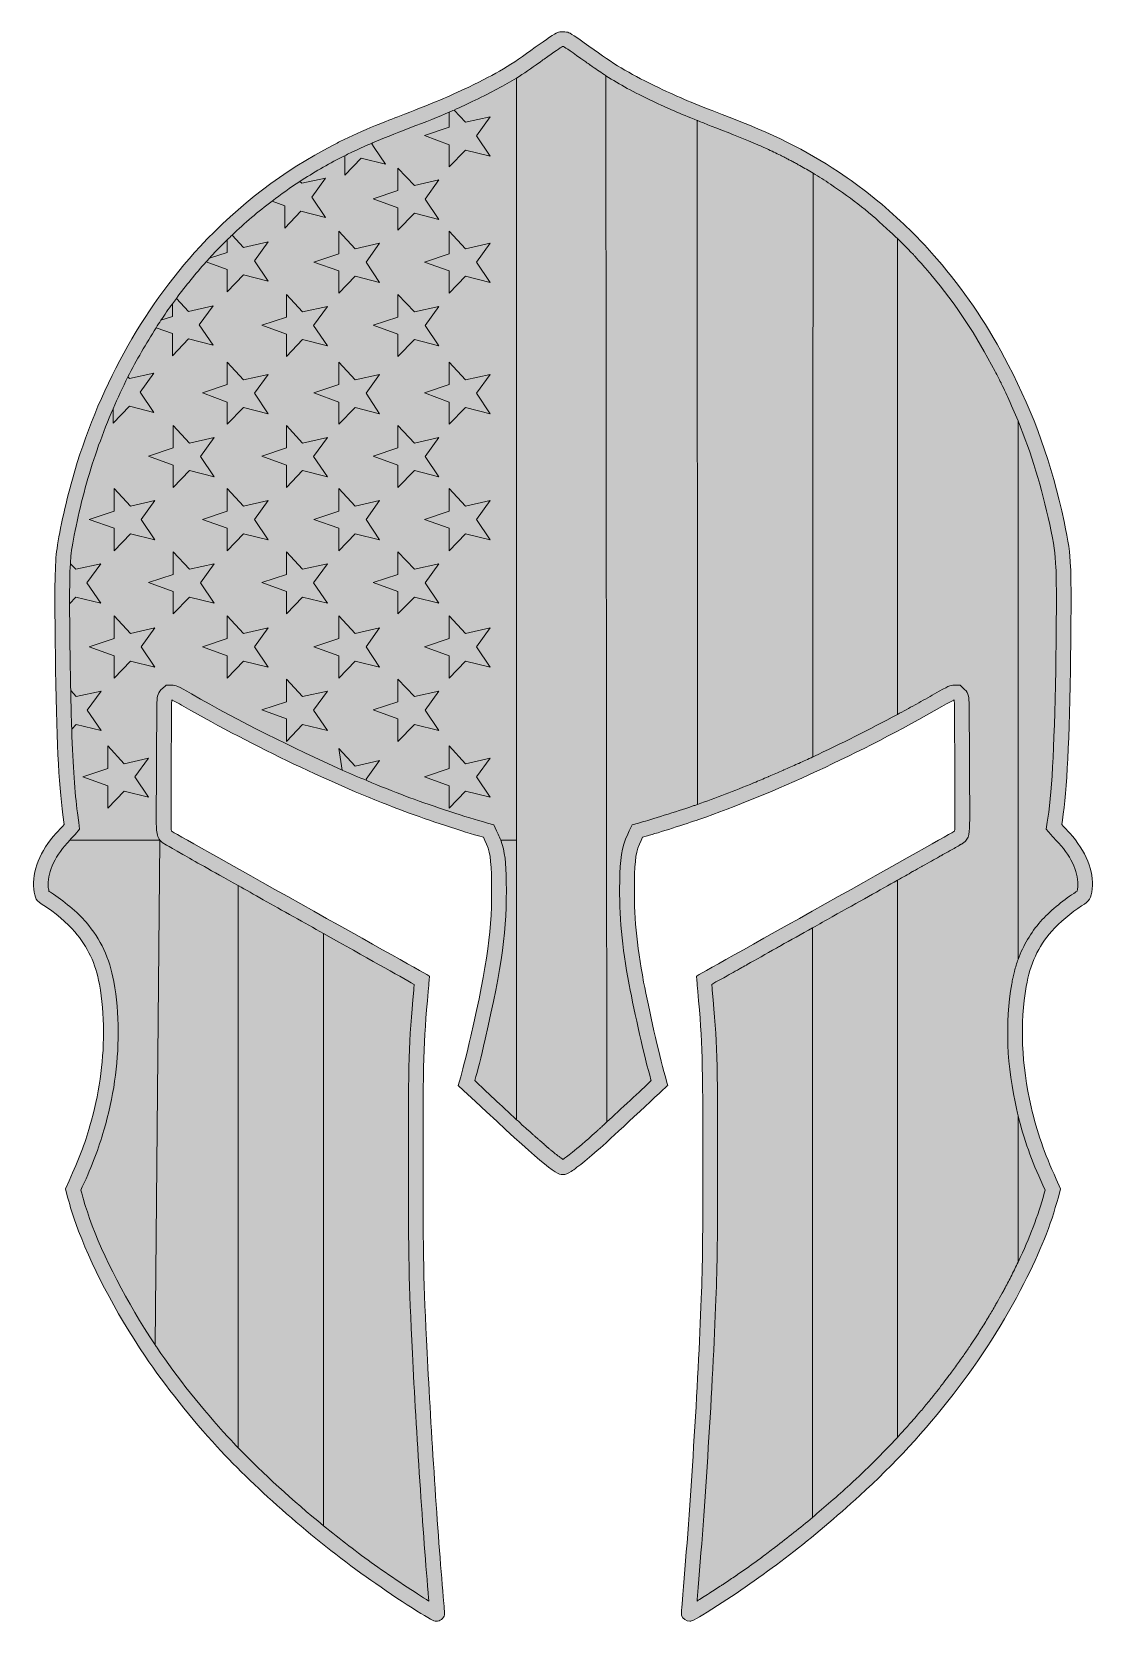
# Model space of a CAD drawing. Header units: inches. Extents: x 0.7 to 7.8, y 0.2 to 10.8.
import ezdxf

# ---------------------------------------------------------------- set-up
doc = ezdxf.new("R2010")
doc.units = ezdxf.units.IN
doc.header["$MEASUREMENT"] = 0
for name, color, linetype in [('Layer 1', 7, 'Continuous'), ('Layer 2', 7, 'Continuous'), ('Layer 3', 7, 'Continuous'), ('Layer 4', 7, 'Continuous')]:
    doc.layers.add(name, color=color, linetype=linetype)

# ---------------------------------------------------------------- blocks, each defined once
blk = doc.blocks.new('block 2')
at = {"layer": 'Layer 1', "lineweight": 0}
blk.add_open_spline([(7.6, 5.455), (7.583, 5.474), (7.564, 5.494), (7.558, 5.501), (7.558, 5.501), (7.547, 5.513), (7.547, 5.513), (7.547, 5.513), (7.551, 5.542), (7.551, 5.542), (7.582, 5.751), (7.597, 6.049), (7.605, 6.639), (7.609, 6.91), (7.609, 7.136), (7.605, 7.214), (7.6, 7.316), (7.591, 7.377), (7.562, 7.515), (7.48, 7.896), (7.364, 8.223), (7.193, 8.55), (7.063, 8.801), (6.926, 9.006), (6.755, 9.21), (6.66, 9.323), (6.594, 9.393), (6.48, 9.5), (6.345, 9.626), (6.225, 9.721), (6.071, 9.824), (5.849, 9.972), (5.65, 10.071), (5.302, 10.204), (5.116, 10.275), (5.016, 10.317), (4.886, 10.379), (4.703, 10.466), (4.608, 10.522), (4.457, 10.63), (4.356, 10.703), (4.308, 10.736), (4.289, 10.744), (4.28, 10.748), (4.266, 10.75), (4.251, 10.75), (4.251, 10.75), (4.248, 10.75), (4.248, 10.75), (4.235, 10.75), (4.222, 10.748), (4.213, 10.745), (4.196, 10.738), (4.14, 10.701), (4.067, 10.648), (3.905, 10.529), (3.814, 10.475), (3.627, 10.385), (3.488, 10.319), (3.398, 10.281), (3.203, 10.206), (3.141, 10.182), (3.09, 10.162), (3.045, 10.144), (2.951, 10.106), (2.883, 10.076), (2.803, 10.038), (2.779, 10.026), (2.754, 10.014), (2.73, 10.001), (2.405, 9.834), (2.105, 9.605), (1.851, 9.331), (1.464, 8.912), (1.174, 8.383), (1.007, 7.795), (0.961, 7.631), (0.916, 7.424), (0.903, 7.316), (0.891, 7.216), (0.889, 7.043), (0.895, 6.637), (0.903, 6.07), (0.916, 5.79), (0.945, 5.577), (0.945, 5.577), (0.953, 5.513), (0.953, 5.513), (0.953, 5.513), (0.942, 5.501), (0.942, 5.501), (0.936, 5.494), (0.917, 5.474), (0.9, 5.455), (0.794, 5.34), (0.739, 5.202), (0.752, 5.087), (0.759, 5.025), (0.768, 5.009), (0.818, 4.979), (0.884, 4.938), (0.977, 4.859), (1.023, 4.804), (1.11, 4.703), (1.16, 4.596), (1.186, 4.458), (1.205, 4.352), (1.213, 4.263), (1.213, 4.14), (1.213, 3.932), (1.183, 3.728), (1.123, 3.522), (1.087, 3.397), (1.052, 3.305), (0.985, 3.16), (0.985, 3.16), (0.961, 3.107), (0.961, 3.107), (0.961, 3.107), (0.976, 3.052), (0.976, 3.052), (0.996, 2.977), (1.007, 2.943), (1.03, 2.878), (1.125, 2.61), (1.288, 2.297), (1.488, 2.001), (1.618, 1.808), (1.797, 1.583), (1.964, 1.402), (2.232, 1.113), (2.593, 0.797), (2.948, 0.544), (3.112, 0.426), (3.361, 0.265), (3.396, 0.253), (3.402, 0.251), (3.407, 0.25), (3.412, 0.25), (3.437, 0.25), (3.462, 0.268), (3.467, 0.293), (3.468, 0.299), (3.464, 0.351), (3.459, 0.41), (3.422, 0.826), (3.377, 1.515), (3.352, 2.023), (3.328, 2.504), (3.325, 2.647), (3.325, 3.279), (3.325, 3.958), (3.328, 4.058), (3.359, 4.411), (3.364, 4.466), (3.368, 4.511), (3.368, 4.512), (3.368, 4.512), (2.985, 4.727), (2.517, 4.989), (2.05, 5.251), (1.665, 5.467), (1.663, 5.469), (1.659, 5.472), (1.659, 5.534), (1.66, 5.904), (1.662, 6.141), (1.663, 6.336), (1.664, 6.336), (1.664, 6.336), (1.664, 6.336), (1.664, 6.336), (1.666, 6.336), (1.702, 6.317), (1.745, 6.292), (2.215, 6.024), (2.737, 5.776), (3.175, 5.61), (3.323, 5.554), (3.555, 5.477), (3.692, 5.438), (3.692, 5.438), (3.724, 5.429), (3.724, 5.429), (3.724, 5.429), (3.734, 5.408), (3.734, 5.408), (3.767, 5.339), (3.776, 5.283), (3.778, 5.133), (3.783, 4.83), (3.752, 4.596), (3.641, 4.116), (3.611, 3.988), (3.593, 3.915), (3.574, 3.846), (3.574, 3.846), (3.558, 3.79), (3.558, 3.79), (3.558, 3.79), (3.593, 3.757), (3.593, 3.757), (4.033, 3.343), (4.189, 3.208), (4.237, 3.201), (4.242, 3.201), (4.246, 3.2), (4.25, 3.2), (4.267, 3.2), (4.281, 3.206), (4.304, 3.221), (4.346, 3.248), (4.426, 3.314), (4.535, 3.411), (4.585, 3.457), (4.942, 3.789), (4.942, 3.79), (4.942, 3.791), (4.934, 3.819), (4.925, 3.853), (4.883, 4.001), (4.818, 4.289), (4.783, 4.472), (4.735, 4.728), (4.718, 4.91), (4.722, 5.135), (4.724, 5.283), (4.733, 5.339), (4.766, 5.408), (4.766, 5.408), (4.776, 5.429), (4.776, 5.429), (4.776, 5.429), (4.808, 5.438), (4.808, 5.438), (4.874, 5.457), (5.07, 5.519), (5.147, 5.546), (5.636, 5.716), (6.213, 5.983), (6.754, 6.292), (6.798, 6.317), (6.834, 6.336), (6.836, 6.336), (6.836, 6.336), (6.836, 6.336), (6.836, 6.336), (6.837, 6.335), (6.838, 6.141), (6.84, 5.903), (6.841, 5.534), (6.841, 5.472), (6.837, 5.469), (6.835, 5.467), (6.45, 5.251), (5.983, 4.989), (5.515, 4.727), (5.132, 4.512), (5.132, 4.512), (5.132, 4.511), (5.136, 4.466), (5.141, 4.411), (5.172, 4.059), (5.174, 3.961), (5.175, 3.285), (5.175, 2.787), (5.172, 2.617), (5.164, 2.379), (5.143, 1.83), (5.091, 0.985), (5.042, 0.427), (5.033, 0.327), (5.032, 0.297), (5.034, 0.288), (5.041, 0.266), (5.064, 0.25), (5.088, 0.25), (5.092, 0.25), (5.096, 0.251), (5.1, 0.252), (5.114, 0.255), (5.166, 0.286), (5.271, 0.353), (5.605, 0.568), (5.895, 0.792), (6.212, 1.08), (6.665, 1.494), (7.04, 1.977), (7.296, 2.481), (7.404, 2.692), (7.473, 2.864), (7.524, 3.052), (7.524, 3.052), (7.539, 3.107), (7.539, 3.107), (7.539, 3.107), (7.51, 3.17), (7.51, 3.17), (7.43, 3.344), (7.383, 3.482), (7.344, 3.648), (7.28, 3.923), (7.269, 4.201), (7.312, 4.443), (7.338, 4.593), (7.39, 4.706), (7.48, 4.808), (7.529, 4.864), (7.612, 4.934), (7.678, 4.976), (7.732, 5.01), (7.741, 5.024), (7.748, 5.088), (7.761, 5.202), (7.705, 5.341), (7.6, 5.455)], degree=3, knots=[0, 0, 0, 0, 1, 1, 1, 2, 2, 2, 3, 3, 3, 4, 4, 4, 5, 5, 5, 6, 6, 6, 7, 7, 7, 8, 8, 8, 9, 9, 9, 10, 10, 10, 11, 11, 11, 12, 12, 12, 13, 13, 13, 14, 14, 14, 15, 15, 15, 16, 16, 16, 17, 17, 17, 18, 18, 18, 19, 19, 19, 20, 20, 20, 21, 21, 21, 22, 22, 22, 23, 23, 23, 24, 24, 24, 25, 25, 25, 26, 26, 26, 27, 27, 27, 28, 28, 28, 29, 29, 29, 30, 30, 30, 31, 31, 31, 32, 32, 32, 33, 33, 33, 34, 34, 34, 35, 35, 35, 36, 36, 36, 37, 37, 37, 38, 38, 38, 39, 39, 39, 40, 40, 40, 41, 41, 41, 42, 42, 42, 43, 43, 43, 44, 44, 44, 45, 45, 45, 46, 46, 46, 47, 47, 47, 48, 48, 48, 49, 49, 49, 50, 50, 50, 51, 51, 51, 52, 52, 52, 53, 53, 53, 54, 54, 54, 55, 55, 55, 56, 56, 56, 57, 57, 57, 58, 58, 58, 59, 59, 59, 60, 60, 60, 61, 61, 61, 62, 62, 62, 63, 63, 63, 64, 64, 64, 65, 65, 65, 66, 66, 66, 67, 67, 67, 68, 68, 68, 69, 69, 69, 70, 70, 70, 71, 71, 71, 72, 72, 72, 73, 73, 73, 74, 74, 74, 75, 75, 75, 76, 76, 76, 77, 77, 77, 78, 78, 78, 79, 79, 79, 80, 80, 80, 81, 81, 81, 82, 82, 82, 83, 83, 83, 84, 84, 84, 85, 85, 85, 86, 86, 86, 87, 87, 87, 88, 88, 88, 89, 89, 89, 90, 90, 90, 91, 91, 91, 92, 92, 92, 93, 93, 93, 94, 94, 94, 95, 95, 95, 96, 96, 96, 97, 97, 97, 98, 98, 98, 99, 99, 99, 100, 100, 100, 101, 101, 101, 102, 102, 102, 103, 103, 103, 104, 104, 104, 105, 105, 105, 105], dxfattribs=at)
blk = doc.blocks.new('block 3')
at = {"layer": 'Layer 4', "lineweight": 0}
for points in [[(2.996, 9.647), (3.159, 9.588), (3.159, 9.439), (3.268, 9.551), (3.43, 9.511), (3.34, 9.645), (3.43, 9.771), (3.268, 9.734), (3.159, 9.85), (3.159, 9.701), (2.996, 9.647)], [(2.604, 9.229), (2.768, 9.17), (2.768, 9.023), (2.877, 9.135), (3.038, 9.093), (2.948, 9.227), (3.038, 9.353), (2.877, 9.317), (2.768, 9.432), (2.768, 9.283), (2.604, 9.229)], [(3.678, 9.227), (3.768, 9.353), (3.606, 9.317), (3.498, 9.432), (3.498, 9.283), (3.334, 9.229), (3.498, 9.17), (3.498, 9.023), (3.606, 9.135), (3.768, 9.093), (3.678, 9.227)], [(2.259, 8.811), (2.422, 8.752), (2.422, 8.605), (2.529, 8.717), (2.693, 8.675), (2.601, 8.809), (2.693, 8.935), (2.529, 8.899), (2.422, 9.014), (2.422, 8.865), (2.259, 8.811)], [(3.34, 8.809), (3.43, 8.935), (3.268, 8.899), (3.159, 9.014), (3.159, 8.865), (2.996, 8.811), (3.159, 8.752), (3.159, 8.605), (3.268, 8.717), (3.43, 8.675), (3.34, 8.809)], [(1.867, 8.365), (2.031, 8.304), (2.031, 8.157), (2.139, 8.269), (2.301, 8.227), (2.211, 8.362), (2.301, 8.487), (2.139, 8.451), (2.031, 8.568), (2.031, 8.419), (1.867, 8.365)], [(2.948, 8.362), (3.038, 8.487), (2.877, 8.451), (2.768, 8.568), (2.768, 8.419), (2.604, 8.365), (2.768, 8.304), (2.768, 8.157), (2.877, 8.269), (3.038, 8.227), (2.948, 8.362)], [(3.678, 8.362), (3.768, 8.487), (3.606, 8.451), (3.498, 8.568), (3.498, 8.419), (3.334, 8.365), (3.498, 8.304), (3.498, 8.157), (3.606, 8.269), (3.768, 8.227), (3.678, 8.362)], [(1.511, 7.947), (1.674, 7.886), (1.674, 7.739), (1.781, 7.851), (1.945, 7.811), (1.853, 7.945), (1.945, 8.07), (1.781, 8.033), (1.674, 8.15), (1.674, 8.001), (1.511, 7.947)], [(2.529, 8.033), (2.422, 8.15), (2.422, 8.001), (2.259, 7.947), (2.422, 7.886), (2.422, 7.739), (2.529, 7.851), (2.693, 7.811), (2.601, 7.945), (2.693, 8.07), (2.529, 8.033)], [(3.34, 7.945), (3.43, 8.07), (3.268, 8.033), (3.159, 8.15), (3.159, 8.001), (2.996, 7.947), (3.159, 7.886), (3.159, 7.739), (3.268, 7.851), (3.43, 7.811), (3.34, 7.945)], [(1.283, 7.47), (1.283, 7.321), (1.391, 7.433), (1.553, 7.393), (1.463, 7.527), (1.553, 7.653), (1.391, 7.617), (1.283, 7.732), (1.283, 7.583), (1.119, 7.529), (1.283, 7.47)], [(2.031, 7.47), (2.031, 7.321), (2.139, 7.433), (2.301, 7.393), (2.211, 7.527), (2.301, 7.653), (2.139, 7.617), (2.031, 7.732), (2.031, 7.583), (1.867, 7.529), (2.031, 7.47)], [(2.768, 7.47), (2.768, 7.321), (2.877, 7.433), (3.038, 7.393), (2.948, 7.527), (3.038, 7.653), (2.877, 7.617), (2.768, 7.732), (2.768, 7.583), (2.604, 7.529), (2.768, 7.47)], [(3.678, 7.527), (3.768, 7.653), (3.606, 7.617), (3.498, 7.732), (3.498, 7.583), (3.334, 7.529), (3.498, 7.47), (3.498, 7.321), (3.606, 7.433), (3.768, 7.393), (3.678, 7.527)], [(1.945, 6.975), (1.853, 7.11), (1.945, 7.235), (1.781, 7.199), (1.674, 7.314), (1.674, 7.165), (1.511, 7.111), (1.674, 7.052), (1.674, 6.905), (1.781, 7.015), (1.945, 6.975)], [(2.601, 7.11), (2.693, 7.235), (2.529, 7.199), (2.422, 7.314), (2.422, 7.165), (2.259, 7.111), (2.422, 7.052), (2.422, 6.905), (2.529, 7.015), (2.693, 6.975), (2.601, 7.11)], [(3.34, 7.11), (3.43, 7.235), (3.268, 7.199), (3.159, 7.314), (3.159, 7.165), (2.996, 7.111), (3.159, 7.052), (3.159, 6.905), (3.268, 7.015), (3.43, 6.975), (3.34, 7.11)], [(1.463, 6.686), (1.553, 6.812), (1.391, 6.776), (1.283, 6.891), (1.283, 6.742), (1.119, 6.688), (1.283, 6.627), (1.283, 6.48), (1.391, 6.592), (1.553, 6.552), (1.463, 6.686)], [(2.139, 6.592), (2.301, 6.552), (2.211, 6.686), (2.301, 6.812), (2.139, 6.776), (2.031, 6.891), (2.031, 6.742), (1.867, 6.688), (2.031, 6.627), (2.031, 6.48), (2.139, 6.592)], [(2.877, 6.592), (3.038, 6.552), (2.948, 6.686), (3.038, 6.812), (2.877, 6.776), (2.768, 6.891), (2.768, 6.742), (2.604, 6.688), (2.768, 6.627), (2.768, 6.48), (2.877, 6.592)], [(3.678, 6.686), (3.768, 6.812), (3.606, 6.776), (3.498, 6.891), (3.498, 6.742), (3.334, 6.688), (3.498, 6.627), (3.498, 6.48), (3.606, 6.592), (3.768, 6.552), (3.678, 6.686)], [(2.601, 6.268), (2.693, 6.394), (2.529, 6.358), (2.422, 6.473), (2.422, 6.324), (2.259, 6.27), (2.422, 6.211), (2.422, 6.062), (2.529, 6.174), (2.693, 6.134), (2.601, 6.268)], [(3.268, 6.174), (3.43, 6.134), (3.34, 6.268), (3.43, 6.394), (3.268, 6.358), (3.159, 6.473), (3.159, 6.324), (2.996, 6.27), (3.159, 6.211), (3.159, 6.062), (3.268, 6.174)], [(1.421, 5.828), (1.511, 5.952), (1.349, 5.915), (1.241, 6.032), (1.241, 5.884), (1.077, 5.829), (1.241, 5.768), (1.241, 5.621), (1.349, 5.733), (1.511, 5.693), (1.421, 5.828)], [(3.678, 5.828), (3.768, 5.952), (3.606, 5.915), (3.498, 6.032), (3.498, 5.884), (3.334, 5.829), (3.498, 5.768), (3.498, 5.621), (3.606, 5.733), (3.768, 5.693), (3.678, 5.828)]]:
    blk.add_lwpolyline(points, dxfattribs=at)
blk.add_open_spline([(3.943, 5.409), (3.943, 5.409), (3.839, 5.409), (3.839, 5.409), (3.834, 5.423), (3.828, 5.436), (3.822, 5.449), (3.822, 5.449), (3.811, 5.471), (3.811, 5.471), (3.811, 5.471), (3.792, 5.51), (3.792, 5.51), (3.792, 5.51), (3.75, 5.522), (3.75, 5.522), (3.75, 5.522), (3.718, 5.532), (3.718, 5.532), (3.583, 5.57), (3.355, 5.646), (3.209, 5.701), (3.126, 5.732), (3.041, 5.767), (2.953, 5.803), (2.953, 5.803), (2.948, 5.812), (2.948, 5.812), (2.948, 5.812), (3.038, 5.936), (3.038, 5.936), (3.038, 5.936), (2.877, 5.899), (2.877, 5.899), (2.877, 5.899), (2.768, 6.016), (2.768, 6.016), (2.768, 6.016), (2.791, 5.873), (2.791, 5.873), (2.464, 6.018), (2.117, 6.192), (1.794, 6.376), (1.702, 6.429), (1.692, 6.433), (1.664, 6.433), (1.664, 6.433), (1.627, 6.433), (1.627, 6.433), (1.627, 6.433), (1.6, 6.409), (1.6, 6.409), (1.6, 6.409), (1.597, 6.407), (1.597, 6.407), (1.597, 6.407), (1.594, 6.404), (1.594, 6.404), (1.567, 6.376), (1.566, 6.352), (1.566, 6.303), (1.566, 6.281), (1.565, 6.249), (1.565, 6.209), (1.564, 6.127), (1.564, 6.018), (1.563, 5.904), (1.562, 5.728), (1.562, 5.613), (1.562, 5.548), (1.562, 5.525), (1.562, 5.506), (1.563, 5.49), (1.563, 5.49), (1.563, 5.489), (1.563, 5.489), (1.565, 5.452), (1.57, 5.429), (1.585, 5.409), (1.585, 5.409), (0.99, 5.409), (0.99, 5.409), (1, 5.421), (1.01, 5.431), (1.014, 5.436), (1.014, 5.436), (1.025, 5.448), (1.025, 5.448), (1.025, 5.448), (1.055, 5.482), (1.055, 5.482), (1.055, 5.482), (1.049, 5.526), (1.049, 5.526), (1.049, 5.526), (1.041, 5.59), (1.041, 5.59), (1.023, 5.726), (1.011, 5.89), (1.003, 6.142), (1.003, 6.142), (1.033, 6.174), (1.033, 6.174), (1.033, 6.174), (1.197, 6.134), (1.197, 6.134), (1.197, 6.134), (1.105, 6.268), (1.105, 6.268), (1.105, 6.268), (1.197, 6.394), (1.197, 6.394), (1.197, 6.394), (1.033, 6.358), (1.033, 6.358), (1.033, 6.358), (0.996, 6.398), (0.996, 6.398), (0.995, 6.472), (0.993, 6.552), (0.992, 6.639), (0.99, 6.774), (0.989, 6.883), (0.989, 6.972), (0.989, 6.972), (1.031, 7.015), (1.031, 7.015), (1.031, 7.015), (1.195, 6.975), (1.195, 6.975), (1.195, 6.975), (1.103, 7.11), (1.103, 7.11), (1.103, 7.11), (1.195, 7.235), (1.195, 7.235), (1.195, 7.235), (1.031, 7.199), (1.031, 7.199), (1.031, 7.199), (0.994, 7.235), (0.994, 7.235), (0.995, 7.262), (0.997, 7.285), (0.999, 7.304), (1.012, 7.407), (1.056, 7.611), (1.101, 7.768), (1.149, 7.937), (1.208, 8.102), (1.276, 8.26), (1.276, 8.26), (1.276, 8.165), (1.276, 8.165), (1.276, 8.165), (1.385, 8.277), (1.385, 8.277), (1.385, 8.277), (1.546, 8.235), (1.546, 8.235), (1.546, 8.235), (1.456, 8.37), (1.456, 8.37), (1.456, 8.37), (1.546, 8.495), (1.546, 8.495), (1.546, 8.495), (1.385, 8.459), (1.385, 8.459), (1.385, 8.459), (1.374, 8.47), (1.374, 8.47), (1.431, 8.582), (1.494, 8.69), (1.561, 8.795), (1.561, 8.795), (1.668, 8.756), (1.668, 8.756), (1.668, 8.756), (1.668, 8.609), (1.668, 8.609), (1.668, 8.609), (1.774, 8.721), (1.774, 8.721), (1.774, 8.721), (1.938, 8.679), (1.938, 8.679), (1.938, 8.679), (1.846, 8.814), (1.846, 8.814), (1.846, 8.814), (1.938, 8.94), (1.938, 8.94), (1.938, 8.94), (1.774, 8.903), (1.774, 8.903), (1.774, 8.903), (1.695, 8.989), (1.695, 8.989), (1.695, 8.989), (1.695, 8.989), (1.695, 8.989), (1.757, 9.073), (1.822, 9.153), (1.891, 9.23), (1.891, 9.23), (1.892, 9.23), (1.892, 9.23), (1.892, 9.23), (2.031, 9.179), (2.031, 9.179), (2.031, 9.179), (2.031, 9.032), (2.031, 9.032), (2.031, 9.032), (2.139, 9.144), (2.139, 9.144), (2.139, 9.144), (2.301, 9.102), (2.301, 9.102), (2.301, 9.102), (2.211, 9.237), (2.211, 9.237), (2.211, 9.237), (2.301, 9.363), (2.301, 9.363), (2.301, 9.363), (2.139, 9.326), (2.139, 9.326), (2.139, 9.326), (2.063, 9.407), (2.063, 9.407), (2.147, 9.487), (2.235, 9.562), (2.327, 9.631), (2.327, 9.631), (2.411, 9.601), (2.411, 9.601), (2.411, 9.601), (2.411, 9.452), (2.411, 9.452), (2.411, 9.452), (2.518, 9.564), (2.518, 9.564), (2.518, 9.564), (2.681, 9.524), (2.681, 9.524), (2.681, 9.524), (2.589, 9.658), (2.589, 9.658), (2.589, 9.658), (2.681, 9.784), (2.681, 9.784), (2.681, 9.784), (2.524, 9.749), (2.524, 9.749), (2.524, 9.749), (2.51, 9.76), (2.51, 9.76), (2.6, 9.82), (2.693, 9.874), (2.789, 9.922), (2.795, 9.925), (2.801, 9.928), (2.807, 9.931), (2.807, 9.931), (2.807, 9.803), (2.807, 9.803), (2.807, 9.803), (2.915, 9.915), (2.915, 9.915), (2.915, 9.915), (3.077, 9.875), (3.077, 9.875), (3.077, 9.875), (3.003, 9.986), (3.003, 9.986), (3.003, 9.986), (2.987, 10.01), (2.987, 10.01), (2.987, 10.01), (2.991, 10.016), (2.991, 10.016), (3.058, 10.045), (3.133, 10.075), (3.237, 10.115), (3.348, 10.157), (3.426, 10.188), (3.498, 10.219), (3.498, 10.219), (3.498, 10.119), (3.498, 10.119), (3.498, 10.119), (3.334, 10.065), (3.334, 10.065), (3.334, 10.065), (3.498, 10.004), (3.498, 10.004), (3.498, 10.004), (3.498, 9.857), (3.498, 9.857), (3.498, 9.857), (3.606, 9.969), (3.606, 9.969), (3.606, 9.969), (3.768, 9.929), (3.768, 9.929), (3.768, 9.929), (3.678, 10.063), (3.678, 10.063), (3.678, 10.063), (3.768, 10.189), (3.768, 10.189), (3.768, 10.189), (3.606, 10.152), (3.606, 10.152), (3.606, 10.152), (3.53, 10.233), (3.53, 10.233), (3.575, 10.253), (3.619, 10.274), (3.669, 10.298), (3.781, 10.352), (3.861, 10.394), (3.942, 10.444), (3.942, 10.444), (3.942, 10.444), (3.942, 10.444), (3.942, 10.444), (3.942, 10.444), (3.942, 10.444), (3.942, 10.444), (3.943, 5.409), (3.943, 5.409)], degree=3, knots=[0, 0, 0, 0, 1, 1, 1, 2, 2, 2, 3, 3, 3, 4, 4, 4, 5, 5, 5, 6, 6, 6, 7, 7, 7, 8, 8, 8, 9, 9, 9, 10, 10, 10, 11, 11, 11, 12, 12, 12, 13, 13, 13, 14, 14, 14, 15, 15, 15, 16, 16, 16, 17, 17, 17, 18, 18, 18, 19, 19, 19, 20, 20, 20, 21, 21, 21, 22, 22, 22, 23, 23, 23, 24, 24, 24, 25, 25, 25, 26, 26, 26, 27, 27, 27, 28, 28, 28, 29, 29, 29, 30, 30, 30, 31, 31, 31, 32, 32, 32, 33, 33, 33, 34, 34, 34, 35, 35, 35, 36, 36, 36, 37, 37, 37, 38, 38, 38, 39, 39, 39, 40, 40, 40, 41, 41, 41, 42, 42, 42, 43, 43, 43, 44, 44, 44, 45, 45, 45, 46, 46, 46, 47, 47, 47, 48, 48, 48, 49, 49, 49, 50, 50, 50, 51, 51, 51, 52, 52, 52, 53, 53, 53, 54, 54, 54, 55, 55, 55, 56, 56, 56, 57, 57, 57, 58, 58, 58, 59, 59, 59, 60, 60, 60, 61, 61, 61, 62, 62, 62, 63, 63, 63, 64, 64, 64, 65, 65, 65, 66, 66, 66, 67, 67, 67, 68, 68, 68, 69, 69, 69, 70, 70, 70, 71, 71, 71, 72, 72, 72, 73, 73, 73, 74, 74, 74, 75, 75, 75, 76, 76, 76, 77, 77, 77, 78, 78, 78, 79, 79, 79, 80, 80, 80, 81, 81, 81, 82, 82, 82, 83, 83, 83, 84, 84, 84, 85, 85, 85, 86, 86, 86, 87, 87, 87, 88, 88, 88, 89, 89, 89, 90, 90, 90, 91, 91, 91, 92, 92, 92, 93, 93, 93, 94, 94, 94, 95, 95, 95, 96, 96, 96, 97, 97, 97, 98, 98, 98, 99, 99, 99, 100, 100, 100, 101, 101, 101, 102, 102, 102, 103, 103, 103, 104, 104, 104, 105, 105, 105, 106, 106, 106, 107, 107, 107, 108, 108, 108, 109, 109, 109, 110, 110, 110, 111, 111, 111, 111], dxfattribs=at)

msp = doc.modelspace()

# ---------------------------------------------------------------- hatches: boundary and pattern name
at = {"layer": 'Layer 1', "true_color": 0xffffff}
h = msp.add_hatch(color=7, dxfattribs=at)
h.dxf.hatch_style = 2
edge = h.paths.add_edge_path()
edge.add_spline(control_points=[(7.6, 5.455), (7.583, 5.474), (7.564, 5.494), (7.558, 5.501), (7.558, 5.501), (7.547, 5.513), (7.547, 5.513), (7.547, 5.513), (7.551, 5.542), (7.551, 5.542), (7.582, 5.751), (7.597, 6.049), (7.605, 6.639), (7.609, 6.91), (7.609, 7.136), (7.605, 7.214), (7.6, 7.316), (7.591, 7.377), (7.562, 7.515), (7.48, 7.896), (7.364, 8.223), (7.193, 8.55), (7.063, 8.801), (6.926, 9.006), (6.755, 9.21), (6.66, 9.323), (6.594, 9.393), (6.48, 9.5), (6.345, 9.626), (6.225, 9.721), (6.071, 9.824), (5.849, 9.972), (5.65, 10.071), (5.302, 10.204), (5.116, 10.275), (5.016, 10.317), (4.886, 10.379), (4.703, 10.466), (4.608, 10.522), (4.457, 10.63), (4.356, 10.703), (4.308, 10.736), (4.289, 10.744), (4.28, 10.748), (4.266, 10.75), (4.251, 10.75), (4.251, 10.75), (4.248, 10.75), (4.248, 10.75), (4.235, 10.75), (4.222, 10.748), (4.213, 10.745), (4.196, 10.738), (4.14, 10.701), (4.067, 10.648), (3.905, 10.529), (3.814, 10.475), (3.627, 10.385), (3.488, 10.319), (3.398, 10.281), (3.203, 10.206), (3.141, 10.182), (3.09, 10.162), (3.045, 10.144), (2.951, 10.106), (2.883, 10.076), (2.803, 10.038), (2.779, 10.026), (2.754, 10.014), (2.73, 10.001), (2.405, 9.834), (2.105, 9.605), (1.851, 9.331), (1.464, 8.912), (1.174, 8.383), (1.007, 7.795), (0.961, 7.631), (0.916, 7.424), (0.903, 7.316), (0.891, 7.216), (0.889, 7.043), (0.895, 6.637), (0.903, 6.07), (0.916, 5.79), (0.945, 5.577), (0.945, 5.577), (0.953, 5.513), (0.953, 5.513), (0.953, 5.513), (0.942, 5.501), (0.942, 5.501), (0.936, 5.494), (0.917, 5.474), (0.9, 5.455), (0.794, 5.34), (0.739, 5.202), (0.752, 5.087), (0.759, 5.025), (0.768, 5.009), (0.818, 4.979), (0.884, 4.938), (0.977, 4.859), (1.023, 4.804), (1.11, 4.703), (1.16, 4.596), (1.186, 4.458), (1.205, 4.352), (1.213, 4.263), (1.213, 4.14), (1.213, 3.932), (1.183, 3.728), (1.123, 3.522), (1.087, 3.397), (1.052, 3.305), (0.985, 3.16), (0.985, 3.16), (0.961, 3.107), (0.961, 3.107), (0.961, 3.107), (0.976, 3.052), (0.976, 3.052), (0.996, 2.977), (1.007, 2.943), (1.03, 2.878), (1.125, 2.61), (1.288, 2.297), (1.488, 2.001), (1.618, 1.808), (1.797, 1.583), (1.964, 1.402), (2.232, 1.113), (2.593, 0.797), (2.948, 0.544), (3.112, 0.426), (3.361, 0.265), (3.396, 0.253), (3.402, 0.251), (3.407, 0.25), (3.412, 0.25), (3.437, 0.25), (3.462, 0.268), (3.467, 0.293), (3.468, 0.299), (3.464, 0.351), (3.459, 0.41), (3.422, 0.826), (3.377, 1.515), (3.352, 2.023), (3.328, 2.504), (3.325, 2.647), (3.325, 3.279), (3.325, 3.958), (3.328, 4.058), (3.359, 4.411), (3.364, 4.466), (3.368, 4.511), (3.368, 4.512), (3.368, 4.512), (2.985, 4.727), (2.517, 4.989), (2.05, 5.251), (1.665, 5.467), (1.663, 5.469), (1.659, 5.472), (1.659, 5.534), (1.66, 5.904), (1.662, 6.141), (1.663, 6.336), (1.664, 6.336), (1.664, 6.336), (1.664, 6.336), (1.664, 6.336), (1.666, 6.336), (1.702, 6.317), (1.745, 6.292), (2.215, 6.024), (2.737, 5.776), (3.175, 5.61), (3.323, 5.554), (3.555, 5.477), (3.692, 5.438), (3.692, 5.438), (3.724, 5.429), (3.724, 5.429), (3.724, 5.429), (3.734, 5.408), (3.734, 5.408), (3.767, 5.339), (3.776, 5.283), (3.778, 5.133), (3.783, 4.83), (3.752, 4.596), (3.641, 4.116), (3.611, 3.988), (3.593, 3.915), (3.574, 3.846), (3.574, 3.846), (3.558, 3.79), (3.558, 3.79), (3.558, 3.79), (3.593, 3.757), (3.593, 3.757), (4.033, 3.343), (4.189, 3.208), (4.237, 3.201), (4.242, 3.201), (4.246, 3.2), (4.25, 3.2), (4.267, 3.2), (4.281, 3.206), (4.304, 3.221), (4.346, 3.248), (4.426, 3.314), (4.535, 3.411), (4.585, 3.457), (4.942, 3.789), (4.942, 3.79), (4.942, 3.791), (4.934, 3.819), (4.925, 3.853), (4.883, 4.001), (4.818, 4.289), (4.783, 4.472), (4.735, 4.728), (4.718, 4.91), (4.722, 5.135), (4.724, 5.283), (4.733, 5.339), (4.766, 5.408), (4.766, 5.408), (4.776, 5.429), (4.776, 5.429), (4.776, 5.429), (4.808, 5.438), (4.808, 5.438), (4.874, 5.457), (5.07, 5.519), (5.147, 5.546), (5.636, 5.716), (6.213, 5.983), (6.754, 6.292), (6.798, 6.317), (6.834, 6.336), (6.836, 6.336), (6.836, 6.336), (6.836, 6.336), (6.836, 6.336), (6.837, 6.335), (6.838, 6.141), (6.84, 5.903), (6.841, 5.534), (6.841, 5.472), (6.837, 5.469), (6.835, 5.467), (6.45, 5.251), (5.983, 4.989), (5.515, 4.727), (5.132, 4.512), (5.132, 4.512), (5.132, 4.511), (5.136, 4.466), (5.141, 4.411), (5.172, 4.059), (5.174, 3.961), (5.175, 3.285), (5.175, 2.787), (5.172, 2.617), (5.164, 2.379), (5.143, 1.83), (5.091, 0.985), (5.042, 0.427), (5.033, 0.327), (5.032, 0.297), (5.034, 0.288), (5.041, 0.266), (5.064, 0.25), (5.088, 0.25), (5.092, 0.25), (5.096, 0.251), (5.1, 0.252), (5.114, 0.255), (5.166, 0.286), (5.271, 0.353), (5.605, 0.568), (5.895, 0.792), (6.212, 1.08), (6.665, 1.494), (7.04, 1.977), (7.296, 2.481), (7.404, 2.692), (7.473, 2.864), (7.524, 3.052), (7.524, 3.052), (7.539, 3.107), (7.539, 3.107), (7.539, 3.107), (7.51, 3.17), (7.51, 3.17), (7.43, 3.344), (7.383, 3.482), (7.344, 3.648), (7.28, 3.923), (7.269, 4.201), (7.312, 4.443), (7.338, 4.593), (7.39, 4.706), (7.48, 4.808), (7.529, 4.864), (7.612, 4.934), (7.678, 4.976), (7.732, 5.01), (7.741, 5.024), (7.748, 5.088), (7.761, 5.202), (7.705, 5.341), (7.6, 5.455)], knot_values=[0, 0, 0, 0, 1, 1, 1, 2, 2, 2, 3, 3, 3, 4, 4, 4, 5, 5, 5, 6, 6, 6, 7, 7, 7, 8, 8, 8, 9, 9, 9, 10, 10, 10, 11, 11, 11, 12, 12, 12, 13, 13, 13, 14, 14, 14, 15, 15, 15, 16, 16, 16, 17, 17, 17, 18, 18, 18, 19, 19, 19, 20, 20, 20, 21, 21, 21, 22, 22, 22, 23, 23, 23, 24, 24, 24, 25, 25, 25, 26, 26, 26, 27, 27, 27, 28, 28, 28, 29, 29, 29, 30, 30, 30, 31, 31, 31, 32, 32, 32, 33, 33, 33, 34, 34, 34, 35, 35, 35, 36, 36, 36, 37, 37, 37, 38, 38, 38, 39, 39, 39, 40, 40, 40, 41, 41, 41, 42, 42, 42, 43, 43, 43, 44, 44, 44, 45, 45, 45, 46, 46, 46, 47, 47, 47, 48, 48, 48, 49, 49, 49, 50, 50, 50, 51, 51, 51, 52, 52, 52, 53, 53, 53, 54, 54, 54, 55, 55, 55, 56, 56, 56, 57, 57, 57, 58, 58, 58, 59, 59, 59, 60, 60, 60, 61, 61, 61, 62, 62, 62, 63, 63, 63, 64, 64, 64, 65, 65, 65, 66, 66, 66, 67, 67, 67, 68, 68, 68, 69, 69, 69, 70, 70, 70, 71, 71, 71, 72, 72, 72, 73, 73, 73, 74, 74, 74, 75, 75, 75, 76, 76, 76, 77, 77, 77, 78, 78, 78, 79, 79, 79, 80, 80, 80, 81, 81, 81, 82, 82, 82, 83, 83, 83, 84, 84, 84, 85, 85, 85, 86, 86, 86, 87, 87, 87, 88, 88, 88, 89, 89, 89, 90, 90, 90, 91, 91, 91, 92, 92, 92, 93, 93, 93, 94, 94, 94, 95, 95, 95, 96, 96, 96, 97, 97, 97, 98, 98, 98, 99, 99, 99, 100, 100, 100, 101, 101, 101, 102, 102, 102, 103, 103, 103, 104, 104, 104, 105, 105, 105, 105], degree=3, periodic=1)
at = {"layer": 'Layer 2', "true_color": 0xe5e5e5}
h = msp.add_hatch(color=254, dxfattribs=at)
h.dxf.hatch_style = 2
h.paths.add_polyline_path([(3.768, 8.487), (3.678, 8.362), (3.768, 8.227), (3.606, 8.269), (3.498, 8.157), (3.498, 8.304), (3.334, 8.365), (3.498, 8.419), (3.498, 8.568), (3.606, 8.451)])
h.paths.add_polyline_path([(3.606, 6.776), (3.498, 6.891), (3.498, 6.742), (3.334, 6.688), (3.498, 6.627), (3.498, 6.48), (3.606, 6.592), (3.768, 6.552), (3.678, 6.686), (3.768, 6.812)])
h.paths.add_polyline_path([(3.268, 7.015), (3.43, 6.975), (3.34, 7.11), (3.43, 7.235), (3.268, 7.199), (3.159, 7.314), (3.159, 7.165), (2.996, 7.111), (3.159, 7.052), (3.159, 6.905)])
h.paths.add_polyline_path([(3.606, 7.617), (3.498, 7.732), (3.498, 7.583), (3.334, 7.529), (3.498, 7.47), (3.498, 7.321), (3.606, 7.433), (3.768, 7.393), (3.678, 7.527), (3.768, 7.653)])
h.paths.add_polyline_path([(3.268, 8.033), (3.159, 8.15), (3.159, 8.001), (2.996, 7.947), (3.159, 7.886), (3.159, 7.739), (3.268, 7.851), (3.43, 7.811), (3.34, 7.945), (3.43, 8.07)])
h.paths.add_polyline_path([(2.877, 7.433), (3.038, 7.393), (2.948, 7.527), (3.038, 7.653), (2.877, 7.617), (2.768, 7.732), (2.768, 7.583), (2.604, 7.529), (2.768, 7.47), (2.768, 7.321)])
h.paths.add_polyline_path([(2.768, 8.568), (2.768, 8.419), (2.604, 8.365), (2.768, 8.304), (2.768, 8.157), (2.877, 8.269), (3.038, 8.227), (2.948, 8.362), (3.038, 8.487), (2.877, 8.451)])
h.paths.add_polyline_path([(2.877, 6.592), (3.038, 6.552), (2.948, 6.686), (3.038, 6.812), (2.877, 6.776), (2.768, 6.891), (2.768, 6.742), (2.604, 6.688), (2.768, 6.627), (2.768, 6.48)])
h.paths.add_polyline_path([(2.529, 7.199), (2.422, 7.314), (2.422, 7.165), (2.259, 7.111), (2.422, 7.052), (2.422, 6.905), (2.529, 7.015), (2.693, 6.975), (2.601, 7.11), (2.693, 7.235)])
h.paths.add_polyline_path([(3.268, 8.899), (3.159, 9.014), (3.159, 8.865), (2.996, 8.811), (3.159, 8.752), (3.159, 8.605), (3.268, 8.717), (3.43, 8.675), (3.34, 8.809), (3.43, 8.935)])
edge = h.paths.add_edge_path()
edge.add_spline(control_points=[(4.533, 10.46), (4.53, 10.463), (4.526, 10.465), (4.522, 10.467), (4.522, 10.467), (4.522, 10.468), (4.522, 10.468), (4.493, 10.487), (4.463, 10.507), (4.432, 10.529), (4.431, 10.529), (4.431, 10.53), (4.43, 10.53), (4.421, 10.537), (4.411, 10.544), (4.401, 10.551), (4.306, 10.619), (4.268, 10.644), (4.254, 10.652), (4.253, 10.653), (4.251, 10.653), (4.25, 10.653), (4.25, 10.653), (4.247, 10.653), (4.247, 10.653), (4.232, 10.644), (4.195, 10.62), (4.125, 10.569), (4.115, 10.562), (4.106, 10.556), (4.098, 10.55), (4.098, 10.55), (4.094, 10.547), (4.094, 10.547), (4.039, 10.507), (3.99, 10.474), (3.942, 10.444), (3.942, 10.444), (3.943, 3.563), (3.943, 3.563), (3.959, 3.549), (3.975, 3.534), (3.991, 3.519), (3.992, 3.519), (3.993, 3.518), (3.994, 3.517), (4.001, 3.511), (4.007, 3.505), (4.014, 3.499), (4.016, 3.497), (4.018, 3.496), (4.019, 3.494), (4.025, 3.489), (4.031, 3.484), (4.037, 3.478), (4.039, 3.477), (4.041, 3.475), (4.043, 3.473), (4.048, 3.468), (4.053, 3.464), (4.058, 3.459), (4.061, 3.457), (4.063, 3.455), (4.066, 3.453), (4.07, 3.448), (4.075, 3.444), (4.08, 3.44), (4.082, 3.438), (4.085, 3.436), (4.087, 3.434), (4.092, 3.429), (4.097, 3.425), (4.102, 3.421), (4.104, 3.419), (4.106, 3.417), (4.107, 3.416), (4.113, 3.411), (4.119, 3.406), (4.125, 3.401), (4.125, 3.4), (4.126, 3.399), (4.127, 3.398), (4.134, 3.393), (4.14, 3.387), (4.146, 3.382), (4.147, 3.381), (4.149, 3.38), (4.15, 3.379), (4.155, 3.375), (4.159, 3.371), (4.164, 3.367), (4.166, 3.365), (4.168, 3.364), (4.17, 3.362), (4.173, 3.359), (4.177, 3.356), (4.181, 3.353), (4.183, 3.351), (4.185, 3.35), (4.187, 3.348), (4.19, 3.346), (4.193, 3.343), (4.196, 3.34), (4.198, 3.339), (4.2, 3.337), (4.202, 3.336), (4.205, 3.333), (4.208, 3.331), (4.211, 3.329), (4.213, 3.328), (4.214, 3.326), (4.216, 3.325), (4.219, 3.323), (4.222, 3.321), (4.224, 3.319), (4.226, 3.318), (4.227, 3.317), (4.229, 3.315), (4.232, 3.313), (4.234, 3.312), (4.236, 3.31), (4.238, 3.309), (4.239, 3.308), (4.24, 3.308), (4.243, 3.305), (4.247, 3.303), (4.25, 3.301), (4.25, 3.302), (4.251, 3.302), (4.252, 3.303), (4.269, 3.314), (4.325, 3.354), (4.47, 3.484), (4.471, 3.485), (4.473, 3.486), (4.475, 3.488), (4.475, 3.488), (4.476, 3.489), (4.476, 3.49), (4.478, 3.491), (4.479, 3.492), (4.481, 3.493), (4.481, 3.494), (4.482, 3.495), (4.483, 3.495), (4.484, 3.497), (4.486, 3.498), (4.488, 3.5), (4.489, 3.501), (4.489, 3.502), (4.49, 3.502), (4.492, 3.504), (4.494, 3.506), (4.496, 3.507), (4.497, 3.508), (4.498, 3.509), (4.499, 3.51), (4.501, 3.512), (4.504, 3.515), (4.506, 3.517), (4.506, 3.517), (4.506, 3.517), (4.507, 3.517), (4.51, 3.52), (4.513, 3.523), (4.517, 3.527), (4.517, 3.527), (4.517, 3.527), (4.517, 3.527), (4.524, 3.534), (4.532, 3.541), (4.54, 3.548), (4.54, 3.548), (4.533, 10.46), (4.533, 10.46)], knot_values=[0, 0, 0, 0, 1, 1, 1, 2, 2, 2, 3, 3, 3, 4, 4, 4, 5, 5, 5, 6, 6, 6, 7, 7, 7, 8, 8, 8, 9, 9, 9, 10, 10, 10, 11, 11, 11, 12, 12, 12, 13, 13, 13, 14, 14, 14, 15, 15, 15, 16, 16, 16, 17, 17, 17, 18, 18, 18, 19, 19, 19, 20, 20, 20, 21, 21, 21, 22, 22, 22, 23, 23, 23, 24, 24, 24, 25, 25, 25, 26, 26, 26, 27, 27, 27, 28, 28, 28, 29, 29, 29, 30, 30, 30, 31, 31, 31, 32, 32, 32, 33, 33, 33, 34, 34, 34, 35, 35, 35, 36, 36, 36, 37, 37, 37, 38, 38, 38, 39, 39, 39, 40, 40, 40, 41, 41, 41, 42, 42, 42, 43, 43, 43, 44, 44, 44, 45, 45, 45, 46, 46, 46, 47, 47, 47, 48, 48, 48, 49, 49, 49, 50, 50, 50, 51, 51, 51, 52, 52, 52, 53, 53, 53, 54, 54, 54, 55, 55, 55, 56, 56, 56, 57, 57, 57, 58, 58, 58, 58], degree=3, periodic=1)
edge = h.paths.add_edge_path()
edge.add_spline(control_points=[(3.255, 2.018), (3.231, 2.503), (3.228, 2.644), (3.228, 3.279), (3.228, 3.958), (3.231, 4.065), (3.263, 4.419), (3.264, 4.433), (3.265, 4.446), (3.266, 4.457), (3.169, 4.512), (2.947, 4.636), (2.667, 4.793), (2.667, 4.793), (2.667, 0.881), (2.667, 0.881), (2.777, 0.791), (2.891, 0.704), (3.004, 0.623), (3.125, 0.537), (3.276, 0.437), (3.364, 0.383), (3.363, 0.389), (3.363, 0.395), (3.362, 0.401), (3.326, 0.816), (3.279, 1.511), (3.255, 2.018)], knot_values=[0, 0, 0, 0, 1, 1, 1, 2, 2, 2, 3, 3, 3, 4, 4, 4, 5, 5, 5, 6, 6, 6, 7, 7, 7, 8, 8, 8, 9, 9, 9, 9], degree=3, periodic=1)
edge = h.paths.add_edge_path()
edge.add_spline(control_points=[(1.737, 5.316), (1.623, 5.38), (1.609, 5.388), (1.605, 5.391), (1.597, 5.397), (1.59, 5.403), (1.585, 5.409), (1.585, 5.409), (1.554, 2.076), (1.554, 2.076), (1.559, 2.069), (1.564, 2.062), (1.568, 2.055), (1.696, 1.865), (1.871, 1.646), (2.035, 1.468), (2.057, 1.444), (2.08, 1.42), (2.103, 1.396), (2.103, 1.396), (2.103, 5.11), (2.103, 5.11), (1.924, 5.21), (1.809, 5.274), (1.737, 5.316)], knot_values=[0, 0, 0, 0, 1, 1, 1, 2, 2, 2, 3, 3, 3, 4, 4, 4, 5, 5, 5, 6, 6, 6, 7, 7, 7, 8, 8, 8, 8], degree=3, periodic=1)
edge = h.paths.add_edge_path()
edge.add_spline(control_points=[(7.258, 3.589), (7.258, 3.589), (7.258, 3.589), (7.258, 3.589), (7.255, 3.601), (7.252, 3.613), (7.25, 3.626), (7.182, 3.915), (7.171, 4.204), (7.216, 4.46), (7.218, 4.473), (7.221, 4.486), (7.224, 4.499), (7.224, 4.502), (7.225, 4.504), (7.225, 4.507), (7.228, 4.519), (7.231, 4.531), (7.234, 4.542), (7.234, 4.543), (7.234, 4.544), (7.234, 4.544), (7.241, 4.571), (7.249, 4.597), (7.258, 4.622), (7.258, 4.622), (7.258, 8.179), (7.258, 8.179), (7.236, 8.233), (7.213, 8.287), (7.188, 8.34), (7.187, 8.343), (7.186, 8.346), (7.184, 8.349), (7.174, 8.371), (7.164, 8.393), (7.153, 8.414), (7.15, 8.42), (7.147, 8.426), (7.145, 8.431), (7.132, 8.456), (7.12, 8.481), (7.107, 8.505), (6.979, 8.75), (6.848, 8.948), (6.681, 9.147), (6.672, 9.158), (6.663, 9.168), (6.655, 9.178), (6.653, 9.179), (6.652, 9.181), (6.651, 9.183), (6.642, 9.192), (6.634, 9.201), (6.626, 9.21), (6.625, 9.212), (6.624, 9.213), (6.623, 9.215), (6.614, 9.224), (6.606, 9.233), (6.598, 9.242), (6.598, 9.242), (6.598, 9.242), (6.598, 9.242), (6.589, 9.252), (6.581, 9.261), (6.573, 9.27), (6.572, 9.27), (6.572, 9.271), (6.572, 9.271), (6.564, 9.28), (6.555, 9.289), (6.547, 9.297), (6.546, 9.298), (6.546, 9.299), (6.545, 9.299), (6.519, 9.327), (6.491, 9.354), (6.46, 9.384), (6.46, 9.384), (6.46, 6.24), (6.46, 6.24), (6.499, 6.261), (6.538, 6.282), (6.577, 6.304), (6.58, 6.305), (6.583, 6.307), (6.586, 6.309), (6.626, 6.331), (6.666, 6.353), (6.706, 6.376), (6.797, 6.428), (6.808, 6.433), (6.836, 6.433), (6.836, 6.433), (6.876, 6.433), (6.876, 6.433), (6.876, 6.433), (6.904, 6.406), (6.904, 6.406), (6.933, 6.378), (6.934, 6.351), (6.934, 6.303), (6.934, 6.281), (6.935, 6.249), (6.935, 6.209), (6.936, 6.127), (6.936, 6.018), (6.937, 5.904), (6.938, 5.728), (6.938, 5.614), (6.938, 5.548), (6.937, 5.457), (6.937, 5.422), (6.896, 5.391), (6.896, 5.391), (6.896, 5.391), (6.896, 5.391), (6.896, 5.391), (6.895, 5.391), (6.895, 5.391), (6.895, 5.391), (6.895, 5.391), (6.895, 5.391), (6.895, 5.391), (6.895, 5.39), (6.894, 5.39), (6.894, 5.39), (6.894, 5.39), (6.894, 5.39), (6.894, 5.39), (6.894, 5.39), (6.893, 5.39), (6.893, 5.39), (6.893, 5.39), (6.893, 5.389), (6.893, 5.389), (6.892, 5.389), (6.892, 5.389), (6.892, 5.389), (6.892, 5.389), (6.892, 5.389), (6.891, 5.388), (6.889, 5.387), (6.888, 5.386), (6.888, 5.386), (6.888, 5.386), (6.888, 5.386), (6.886, 5.385), (6.884, 5.384), (6.882, 5.383), (6.882, 5.383), (6.882, 5.383), (6.882, 5.383), (6.881, 5.382), (6.879, 5.381), (6.878, 5.381), (6.878, 5.38), (6.878, 5.38), (6.878, 5.38), (6.876, 5.38), (6.875, 5.379), (6.874, 5.378), (6.874, 5.378), (6.873, 5.378), (6.873, 5.378), (6.87, 5.376), (6.866, 5.374), (6.862, 5.371), (6.862, 5.371), (6.862, 5.371), (6.862, 5.371), (6.842, 5.36), (6.811, 5.342), (6.761, 5.314), (6.758, 5.312), (6.755, 5.311), (6.753, 5.31), (6.749, 5.307), (6.745, 5.305), (6.74, 5.303), (6.739, 5.302), (6.739, 5.301), (6.738, 5.301), (6.706, 5.283), (6.669, 5.262), (6.624, 5.237), (6.623, 5.236), (6.622, 5.236), (6.621, 5.236), (6.604, 5.226), (6.585, 5.215), (6.565, 5.204), (6.564, 5.203), (6.563, 5.202), (6.561, 5.202), (6.53, 5.184), (6.497, 5.165), (6.46, 5.145), (6.46, 5.145), (6.46, 1.463), (6.46, 1.463), (6.468, 1.473), (6.477, 1.482), (6.486, 1.492), (6.499, 1.507), (6.513, 1.521), (6.526, 1.536), (6.536, 1.548), (6.546, 1.559), (6.556, 1.57), (6.568, 1.584), (6.581, 1.599), (6.593, 1.613), (6.602, 1.624), (6.611, 1.634), (6.621, 1.645), (6.639, 1.667), (6.658, 1.69), (6.676, 1.712), (6.684, 1.722), (6.692, 1.731), (6.699, 1.741), (6.713, 1.758), (6.727, 1.775), (6.74, 1.792), (6.748, 1.803), (6.757, 1.814), (6.765, 1.825), (6.777, 1.841), (6.789, 1.857), (6.801, 1.873), (6.809, 1.883), (6.816, 1.893), (6.824, 1.903), (6.842, 1.928), (6.86, 1.953), (6.878, 1.978), (6.882, 1.984), (6.886, 1.99), (6.891, 1.996), (6.905, 2.017), (6.919, 2.037), (6.933, 2.058), (6.94, 2.068), (6.946, 2.077), (6.953, 2.087), (6.965, 2.105), (6.977, 2.124), (6.989, 2.142), (6.995, 2.151), (7, 2.16), (7.006, 2.169), (7.023, 2.196), (7.04, 2.222), (7.056, 2.249), (7.057, 2.252), (7.059, 2.254), (7.061, 2.257), (7.075, 2.282), (7.09, 2.306), (7.104, 2.331), (7.109, 2.34), (7.114, 2.348), (7.119, 2.357), (7.13, 2.377), (7.142, 2.397), (7.153, 2.417), (7.157, 2.425), (7.162, 2.433), (7.166, 2.442), (7.181, 2.469), (7.196, 2.497), (7.21, 2.525), (7.218, 2.541), (7.226, 2.557), (7.234, 2.572), (7.235, 2.574), (7.236, 2.576), (7.236, 2.578), (7.244, 2.593), (7.251, 2.608), (7.258, 2.623), (7.258, 2.623), (7.258, 3.589), (7.258, 3.589)], knot_values=[0, 0, 0, 0, 1, 1, 1, 2, 2, 2, 3, 3, 3, 4, 4, 4, 5, 5, 5, 6, 6, 6, 7, 7, 7, 8, 8, 8, 9, 9, 9, 10, 10, 10, 11, 11, 11, 12, 12, 12, 13, 13, 13, 14, 14, 14, 15, 15, 15, 16, 16, 16, 17, 17, 17, 18, 18, 18, 19, 19, 19, 20, 20, 20, 21, 21, 21, 22, 22, 22, 23, 23, 23, 24, 24, 24, 25, 25, 25, 26, 26, 26, 27, 27, 27, 28, 28, 28, 29, 29, 29, 30, 30, 30, 31, 31, 31, 32, 32, 32, 33, 33, 33, 34, 34, 34, 35, 35, 35, 36, 36, 36, 37, 37, 37, 38, 38, 38, 39, 39, 39, 40, 40, 40, 41, 41, 41, 42, 42, 42, 43, 43, 43, 44, 44, 44, 45, 45, 45, 46, 46, 46, 47, 47, 47, 48, 48, 48, 49, 49, 49, 50, 50, 50, 51, 51, 51, 52, 52, 52, 53, 53, 53, 54, 54, 54, 55, 55, 55, 56, 56, 56, 57, 57, 57, 58, 58, 58, 59, 59, 59, 60, 60, 60, 61, 61, 61, 62, 62, 62, 63, 63, 63, 64, 64, 64, 65, 65, 65, 66, 66, 66, 67, 67, 67, 68, 68, 68, 69, 69, 69, 70, 70, 70, 71, 71, 71, 72, 72, 72, 73, 73, 73, 74, 74, 74, 75, 75, 75, 76, 76, 76, 77, 77, 77, 78, 78, 78, 79, 79, 79, 80, 80, 80, 81, 81, 81, 82, 82, 82, 83, 83, 83, 84, 84, 84, 85, 85, 85, 86, 86, 86, 87, 87, 87, 88, 88, 88, 89, 89, 89, 90, 90, 90, 91, 91, 91, 92, 92, 92, 93, 93, 93, 94, 94, 94, 95, 95, 95, 95], degree=3, periodic=1)
edge = h.paths.add_edge_path()
edge.add_spline(control_points=[(5.9, 4.831), (5.826, 4.789), (5.754, 4.749), (5.687, 4.712), (5.679, 4.707), (5.67, 4.702), (5.661, 4.697), (5.591, 4.657), (5.525, 4.621), (5.467, 4.588), (5.465, 4.587), (5.464, 4.586), (5.462, 4.585), (5.448, 4.577), (5.435, 4.57), (5.422, 4.563), (5.421, 4.562), (5.419, 4.561), (5.417, 4.56), (5.378, 4.538), (5.343, 4.518), (5.312, 4.501), (5.307, 4.498), (5.301, 4.495), (5.296, 4.492), (5.283, 4.485), (5.272, 4.479), (5.261, 4.473), (5.251, 4.467), (5.242, 4.462), (5.234, 4.457), (5.235, 4.446), (5.236, 4.433), (5.237, 4.419), (5.269, 4.063), (5.272, 3.968), (5.272, 3.285), (5.272, 2.785), (5.27, 2.615), (5.261, 2.376), (5.24, 1.822), (5.188, 0.981), (5.139, 0.419), (5.138, 0.41), (5.137, 0.397), (5.136, 0.383), (5.157, 0.396), (5.184, 0.413), (5.218, 0.435), (5.245, 0.452), (5.272, 0.47), (5.298, 0.487), (5.305, 0.491), (5.311, 0.496), (5.318, 0.5), (5.343, 0.517), (5.367, 0.533), (5.392, 0.55), (5.393, 0.551), (5.395, 0.552), (5.396, 0.553), (5.423, 0.571), (5.449, 0.59), (5.475, 0.608), (5.48, 0.611), (5.484, 0.615), (5.489, 0.618), (5.514, 0.636), (5.539, 0.654), (5.564, 0.672), (5.565, 0.673), (5.566, 0.673), (5.566, 0.674), (5.593, 0.694), (5.62, 0.714), (5.647, 0.735), (5.649, 0.736), (5.651, 0.737), (5.653, 0.739), (5.735, 0.802), (5.817, 0.867), (5.898, 0.935), (5.898, 0.935), (5.898, 0.935), (5.898, 0.935), (5.899, 2.203), (5.9, 3.564), (5.9, 4.831)], knot_values=[0, 0, 0, 0, 1, 1, 1, 2, 2, 2, 3, 3, 3, 4, 4, 4, 5, 5, 5, 6, 6, 6, 7, 7, 7, 8, 8, 8, 9, 9, 9, 10, 10, 10, 11, 11, 11, 12, 12, 12, 13, 13, 13, 14, 14, 14, 15, 15, 15, 16, 16, 16, 17, 17, 17, 18, 18, 18, 19, 19, 19, 20, 20, 20, 21, 21, 21, 22, 22, 22, 23, 23, 23, 24, 24, 24, 25, 25, 25, 26, 26, 26, 27, 27, 27, 28, 28, 28, 29, 29, 29, 29], degree=3, periodic=1)
h.paths.add_polyline_path([(3.268, 6.174), (3.43, 6.134), (3.34, 6.268), (3.43, 6.394), (3.268, 6.358), (3.159, 6.473), (3.159, 6.324), (2.996, 6.27), (3.159, 6.211), (3.159, 6.062)])
edge = h.paths.add_edge_path()
edge.add_spline(control_points=[(1.385, 8.277), (1.385, 8.277), (1.546, 8.235), (1.546, 8.235), (1.546, 8.235), (1.456, 8.37), (1.456, 8.37), (1.456, 8.37), (1.546, 8.495), (1.546, 8.495), (1.546, 8.495), (1.385, 8.459), (1.385, 8.459), (1.385, 8.459), (1.374, 8.47), (1.374, 8.47), (1.34, 8.401), (1.307, 8.331), (1.276, 8.26), (1.276, 8.26), (1.276, 8.165), (1.276, 8.165), (1.276, 8.165), (1.385, 8.277), (1.385, 8.277)], knot_values=[0, 0, 0, 0, 1, 1, 1, 2, 2, 2, 3, 3, 3, 4, 4, 4, 5, 5, 5, 6, 6, 6, 7, 7, 7, 8, 8, 8, 8], degree=3, periodic=1)
h.paths.add_polyline_path([(1.391, 6.776), (1.283, 6.891), (1.283, 6.742), (1.119, 6.688), (1.283, 6.627), (1.283, 6.48), (1.391, 6.592), (1.553, 6.552), (1.463, 6.686), (1.553, 6.812)])
h.paths.add_polyline_path([(3.606, 5.733), (3.768, 5.693), (3.678, 5.828), (3.768, 5.952), (3.606, 5.915), (3.498, 6.032), (3.498, 5.884), (3.334, 5.829), (3.498, 5.768), (3.498, 5.621)])
h.paths.add_polyline_path([(1.349, 5.915), (1.241, 6.032), (1.241, 5.884), (1.077, 5.829), (1.241, 5.768), (1.241, 5.621), (1.349, 5.733), (1.511, 5.693), (1.421, 5.828), (1.511, 5.952)])
h.paths.add_polyline_path([(2.768, 9.432), (2.768, 9.283), (2.604, 9.229), (2.768, 9.17), (2.768, 9.023), (2.877, 9.135), (3.038, 9.093), (2.948, 9.227), (3.038, 9.353), (2.877, 9.317)])
h.paths.add_polyline_path([(2.422, 8.15), (2.422, 8.001), (2.259, 7.947), (2.422, 7.886), (2.422, 7.739), (2.529, 7.851), (2.693, 7.811), (2.601, 7.945), (2.693, 8.07), (2.529, 8.033)])
edge = h.paths.add_edge_path()
edge.add_spline(control_points=[(3.498, 10.119), (3.498, 10.119), (3.334, 10.065), (3.334, 10.065), (3.334, 10.065), (3.498, 10.004), (3.498, 10.004), (3.498, 10.004), (3.498, 9.857), (3.498, 9.857), (3.498, 9.857), (3.606, 9.969), (3.606, 9.969), (3.606, 9.969), (3.768, 9.929), (3.768, 9.929), (3.768, 9.929), (3.678, 10.063), (3.678, 10.063), (3.678, 10.063), (3.768, 10.189), (3.768, 10.189), (3.768, 10.189), (3.606, 10.152), (3.606, 10.152), (3.606, 10.152), (3.53, 10.233), (3.53, 10.233), (3.519, 10.229), (3.509, 10.224), (3.498, 10.219), (3.498, 10.219), (3.498, 10.119), (3.498, 10.119)], knot_values=[0, 0, 0, 0, 1, 1, 1, 2, 2, 2, 3, 3, 3, 4, 4, 4, 5, 5, 5, 6, 6, 6, 7, 7, 7, 8, 8, 8, 9, 9, 9, 10, 10, 10, 11, 11, 11, 11], degree=3, periodic=1)
edge = h.paths.add_edge_path()
edge.add_spline(control_points=[(3.038, 5.936), (3.038, 5.936), (2.877, 5.899), (2.877, 5.899), (2.877, 5.899), (2.768, 6.016), (2.768, 6.016), (2.768, 6.016), (2.791, 5.873), (2.791, 5.873), (2.845, 5.849), (2.9, 5.826), (2.953, 5.803), (2.953, 5.803), (2.948, 5.812), (2.948, 5.812), (2.948, 5.812), (3.038, 5.936), (3.038, 5.936)], knot_values=[0, 0, 0, 0, 1, 1, 1, 2, 2, 2, 3, 3, 3, 4, 4, 4, 5, 5, 5, 6, 6, 6, 6], degree=3, periodic=1)
edge = h.paths.add_edge_path()
edge.add_spline(control_points=[(1.033, 6.358), (1.033, 6.358), (0.996, 6.398), (0.996, 6.398), (0.998, 6.303), (1, 6.218), (1.003, 6.142), (1.003, 6.142), (1.033, 6.174), (1.033, 6.174), (1.033, 6.174), (1.197, 6.134), (1.197, 6.134), (1.197, 6.134), (1.105, 6.268), (1.105, 6.268), (1.105, 6.268), (1.197, 6.394), (1.197, 6.394), (1.197, 6.394), (1.033, 6.358), (1.033, 6.358)], knot_values=[0, 0, 0, 0, 1, 1, 1, 2, 2, 2, 3, 3, 3, 4, 4, 4, 5, 5, 5, 6, 6, 6, 7, 7, 7, 7], degree=3, periodic=1)
h.paths.add_polyline_path([(1.674, 6.905), (1.781, 7.015), (1.945, 6.975), (1.853, 7.11), (1.945, 7.235), (1.781, 7.199), (1.674, 7.314), (1.674, 7.165), (1.511, 7.111), (1.674, 7.052)])
edge = h.paths.add_edge_path()
edge.add_spline(control_points=[(2.915, 9.915), (2.915, 9.915), (3.077, 9.875), (3.077, 9.875), (3.077, 9.875), (3.003, 9.986), (3.003, 9.986), (3.003, 9.986), (2.987, 10.01), (2.987, 10.01), (2.987, 10.01), (2.991, 10.016), (2.991, 10.016), (2.989, 10.015), (2.987, 10.014), (2.985, 10.013), (2.937, 9.993), (2.893, 9.973), (2.845, 9.95), (2.832, 9.944), (2.819, 9.937), (2.807, 9.931), (2.807, 9.931), (2.807, 9.803), (2.807, 9.803), (2.807, 9.803), (2.915, 9.915), (2.915, 9.915)], knot_values=[0, 0, 0, 0, 1, 1, 1, 2, 2, 2, 3, 3, 3, 4, 4, 4, 5, 5, 5, 6, 6, 6, 7, 7, 7, 8, 8, 8, 9, 9, 9, 9], degree=3, periodic=1)
edge = h.paths.add_edge_path()
edge.add_spline(control_points=[(1.668, 8.87), (1.668, 8.87), (1.593, 8.845), (1.593, 8.845), (1.582, 8.828), (1.571, 8.812), (1.561, 8.795), (1.561, 8.795), (1.668, 8.756), (1.668, 8.756), (1.668, 8.756), (1.668, 8.609), (1.668, 8.609), (1.668, 8.609), (1.774, 8.721), (1.774, 8.721), (1.774, 8.721), (1.938, 8.679), (1.938, 8.679), (1.938, 8.679), (1.846, 8.814), (1.846, 8.814), (1.846, 8.814), (1.938, 8.94), (1.938, 8.94), (1.938, 8.94), (1.774, 8.903), (1.774, 8.903), (1.774, 8.903), (1.695, 8.989), (1.695, 8.989), (1.686, 8.977), (1.677, 8.964), (1.668, 8.952), (1.668, 8.952), (1.668, 8.87), (1.668, 8.87)], knot_values=[0, 0, 0, 0, 1, 1, 1, 2, 2, 2, 3, 3, 3, 4, 4, 4, 5, 5, 5, 6, 6, 6, 7, 7, 7, 8, 8, 8, 9, 9, 9, 10, 10, 10, 11, 11, 11, 12, 12, 12, 12], degree=3, periodic=1)
edge = h.paths.add_edge_path()
edge.add_spline(control_points=[(5.218, 10.132), (5.191, 10.143), (5.165, 10.153), (5.141, 10.162), (5.14, 10.163), (5.138, 10.163), (5.137, 10.164), (5.137, 10.164), (5.139, 5.646), (5.139, 5.646), (5.259, 5.688), (5.383, 5.736), (5.51, 5.788), (5.511, 5.789), (5.512, 5.789), (5.512, 5.789), (5.543, 5.802), (5.575, 5.815), (5.606, 5.829), (5.608, 5.829), (5.609, 5.83), (5.611, 5.831), (5.642, 5.844), (5.672, 5.857), (5.703, 5.87), (5.706, 5.871), (5.708, 5.873), (5.71, 5.874), (5.74, 5.887), (5.771, 5.9), (5.801, 5.914), (5.804, 5.915), (5.806, 5.916), (5.808, 5.917), (5.839, 5.931), (5.87, 5.945), (5.901, 5.96), (5.901, 5.96), (5.901, 5.96), (5.901, 5.96), (5.902, 7.219), (5.902, 8.557), (5.903, 9.816), (5.903, 9.816), (5.903, 9.816), (5.903, 9.816), (5.874, 9.833), (5.845, 9.85), (5.816, 9.866), (5.812, 9.868), (5.809, 9.87), (5.805, 9.872), (5.797, 9.877), (5.789, 9.881), (5.781, 9.886), (5.772, 9.89), (5.764, 9.895), (5.755, 9.9), (5.747, 9.903), (5.74, 9.907), (5.732, 9.911), (5.722, 9.916), (5.712, 9.922), (5.702, 9.927), (5.697, 9.929), (5.693, 9.931), (5.688, 9.934), (5.673, 9.941), (5.659, 9.948), (5.644, 9.955), (5.628, 9.963), (5.611, 9.97), (5.595, 9.978), (5.587, 9.981), (5.58, 9.984), (5.573, 9.988), (5.562, 9.993), (5.55, 9.998), (5.538, 10.003), (5.458, 10.038), (5.369, 10.074), (5.267, 10.113), (5.25, 10.12), (5.234, 10.126), (5.218, 10.132)], knot_values=[0, 0, 0, 0, 1, 1, 1, 2, 2, 2, 3, 3, 3, 4, 4, 4, 5, 5, 5, 6, 6, 6, 7, 7, 7, 8, 8, 8, 9, 9, 9, 10, 10, 10, 11, 11, 11, 12, 12, 12, 13, 13, 13, 14, 14, 14, 15, 15, 15, 16, 16, 16, 17, 17, 17, 18, 18, 18, 19, 19, 19, 20, 20, 20, 21, 21, 21, 22, 22, 22, 23, 23, 23, 24, 24, 24, 25, 25, 25, 26, 26, 26, 27, 27, 27, 28, 28, 28, 28], degree=3, periodic=1)
edge = h.paths.add_edge_path()
edge.add_spline(control_points=[(2.411, 9.601), (2.411, 9.601), (2.411, 9.452), (2.411, 9.452), (2.411, 9.452), (2.518, 9.564), (2.518, 9.564), (2.518, 9.564), (2.681, 9.524), (2.681, 9.524), (2.681, 9.524), (2.589, 9.658), (2.589, 9.658), (2.589, 9.658), (2.681, 9.784), (2.681, 9.784), (2.681, 9.784), (2.524, 9.749), (2.524, 9.749), (2.524, 9.749), (2.51, 9.76), (2.51, 9.76), (2.447, 9.72), (2.386, 9.677), (2.327, 9.631), (2.327, 9.631), (2.411, 9.601), (2.411, 9.601)], knot_values=[0, 0, 0, 0, 1, 1, 1, 2, 2, 2, 3, 3, 3, 4, 4, 4, 5, 5, 5, 6, 6, 6, 7, 7, 7, 8, 8, 8, 9, 9, 9, 9], degree=3, periodic=1)
edge = h.paths.add_edge_path()
edge.add_spline(control_points=[(2.031, 9.032), (2.031, 9.032), (2.139, 9.144), (2.139, 9.144), (2.139, 9.144), (2.301, 9.102), (2.301, 9.102), (2.301, 9.102), (2.211, 9.237), (2.211, 9.237), (2.211, 9.237), (2.301, 9.363), (2.301, 9.363), (2.301, 9.363), (2.139, 9.326), (2.139, 9.326), (2.139, 9.326), (2.063, 9.407), (2.063, 9.407), (2.052, 9.397), (2.042, 9.386), (2.031, 9.376), (2.031, 9.376), (2.031, 9.293), (2.031, 9.293), (2.031, 9.293), (1.913, 9.254), (1.913, 9.254), (1.906, 9.246), (1.899, 9.238), (1.892, 9.23), (1.892, 9.23), (2.031, 9.179), (2.031, 9.179), (2.031, 9.179), (2.031, 9.032), (2.031, 9.032)], knot_values=[0, 0, 0, 0, 1, 1, 1, 2, 2, 2, 3, 3, 3, 4, 4, 4, 5, 5, 5, 6, 6, 6, 7, 7, 7, 8, 8, 8, 9, 9, 9, 10, 10, 10, 11, 11, 11, 12, 12, 12, 12], degree=3, periodic=1)
edge = h.paths.add_edge_path()
edge.add_spline(control_points=[(0.994, 7.235), (0.99, 7.174), (0.989, 7.091), (0.989, 6.972), (0.989, 6.972), (1.031, 7.015), (1.031, 7.015), (1.031, 7.015), (1.195, 6.975), (1.195, 6.975), (1.195, 6.975), (1.103, 7.11), (1.103, 7.11), (1.103, 7.11), (1.195, 7.235), (1.195, 7.235), (1.195, 7.235), (1.031, 7.199), (1.031, 7.199), (1.031, 7.199), (0.994, 7.235), (0.994, 7.235)], knot_values=[0, 0, 0, 0, 1, 1, 1, 2, 2, 2, 3, 3, 3, 4, 4, 4, 5, 5, 5, 6, 6, 6, 7, 7, 7, 7], degree=3, periodic=1)
h.paths.add_polyline_path([(2.529, 6.358), (2.422, 6.473), (2.422, 6.324), (2.259, 6.27), (2.422, 6.211), (2.422, 6.062), (2.529, 6.174), (2.693, 6.134), (2.601, 6.268), (2.693, 6.394)])
h.paths.add_polyline_path([(2.031, 6.627), (2.031, 6.48), (2.139, 6.592), (2.301, 6.552), (2.211, 6.686), (2.301, 6.812), (2.139, 6.776), (2.031, 6.891), (2.031, 6.742), (1.867, 6.688)])
h.paths.add_polyline_path([(2.031, 7.732), (2.031, 7.583), (1.867, 7.529), (2.031, 7.47), (2.031, 7.321), (2.139, 7.433), (2.301, 7.393), (2.211, 7.527), (2.301, 7.653), (2.139, 7.617)])
h.paths.add_polyline_path([(3.606, 9.317), (3.498, 9.432), (3.498, 9.283), (3.334, 9.229), (3.498, 9.17), (3.498, 9.023), (3.606, 9.135), (3.768, 9.093), (3.678, 9.227), (3.768, 9.353)])
h.paths.add_polyline_path([(1.283, 7.321), (1.391, 7.433), (1.553, 7.393), (1.463, 7.527), (1.553, 7.653), (1.391, 7.617), (1.283, 7.732), (1.283, 7.583), (1.119, 7.529), (1.283, 7.47)])
h.paths.add_polyline_path([(3.268, 9.734), (3.159, 9.85), (3.159, 9.701), (2.996, 9.647), (3.159, 9.588), (3.159, 9.439), (3.268, 9.551), (3.43, 9.511), (3.34, 9.645), (3.43, 9.771)])
h.paths.add_polyline_path([(2.031, 8.568), (2.031, 8.419), (1.867, 8.365), (2.031, 8.304), (2.031, 8.157), (2.139, 8.269), (2.301, 8.227), (2.211, 8.362), (2.301, 8.487), (2.139, 8.451)])
h.paths.add_polyline_path([(1.674, 8.15), (1.674, 8.001), (1.511, 7.947), (1.674, 7.886), (1.674, 7.739), (1.781, 7.851), (1.945, 7.811), (1.853, 7.945), (1.945, 8.07), (1.781, 8.033)])
h.paths.add_polyline_path([(2.422, 9.014), (2.422, 8.865), (2.259, 8.811), (2.422, 8.752), (2.422, 8.605), (2.529, 8.717), (2.693, 8.675), (2.601, 8.809), (2.693, 8.935), (2.529, 8.899)])
at = {"layer": 'Layer 3', "true_color": 0xb22234}
h = msp.add_hatch(color=242, dxfattribs=at)
h.dxf.hatch_style = 2
edge = h.paths.add_edge_path()
edge.add_spline(control_points=[(5.137, 10.164), (5.137, 10.164), (5.139, 5.646), (5.139, 5.646), (5.131, 5.643), (5.123, 5.64), (5.115, 5.638), (5.039, 5.611), (4.846, 5.55), (4.782, 5.532), (4.782, 5.532), (4.75, 5.522), (4.75, 5.522), (4.75, 5.522), (4.707, 5.51), (4.707, 5.51), (4.707, 5.51), (4.688, 5.471), (4.688, 5.471), (4.688, 5.471), (4.678, 5.449), (4.678, 5.449), (4.635, 5.359), (4.627, 5.283), (4.625, 5.137), (4.621, 4.906), (4.638, 4.715), (4.688, 4.454), (4.722, 4.27), (4.789, 3.976), (4.831, 3.827), (4.831, 3.825), (4.832, 3.823), (4.833, 3.821), (4.765, 3.757), (4.627, 3.629), (4.54, 3.548), (4.54, 3.548), (4.533, 10.46), (4.533, 10.46), (4.626, 10.4), (4.714, 10.353), (4.844, 10.291), (4.942, 10.245), (5.024, 10.209), (5.137, 10.164), (5.137, 10.164), (5.137, 10.164), (5.137, 10.164)], knot_values=[0, 0, 0, 0, 1, 1, 1, 2, 2, 2, 3, 3, 3, 4, 4, 4, 5, 5, 5, 6, 6, 6, 7, 7, 7, 8, 8, 8, 9, 9, 9, 10, 10, 10, 11, 11, 11, 12, 12, 12, 13, 13, 13, 14, 14, 14, 15, 15, 15, 16, 16, 16, 16], degree=3, periodic=1)
edge = h.paths.add_edge_path()
edge.add_spline(control_points=[(4.54, 3.548), (4.54, 3.548), (4.54, 3.548), (4.54, 3.548), (4.54, 3.548), (4.54, 3.548), (4.54, 3.548), (4.54, 3.548), (4.54, 3.548), (4.54, 3.548)], knot_values=[0, 0, 0, 0, 1, 1, 1, 2, 2, 2, 3, 3, 3, 3], degree=3, periodic=1)
edge = h.paths.add_edge_path()
edge.add_spline(control_points=[(2.103, 5.11), (2.103, 5.11), (2.103, 1.396), (2.103, 1.396), (2.269, 1.224), (2.463, 1.047), (2.667, 0.881), (2.667, 0.881), (2.667, 4.793), (2.667, 4.793), (2.604, 4.829), (2.538, 4.866), (2.47, 4.904), (2.324, 4.985), (2.203, 5.053), (2.103, 5.11)], knot_values=[0, 0, 0, 0, 1, 1, 1, 2, 2, 2, 3, 3, 3, 4, 4, 4, 5, 5, 5, 5], degree=3, periodic=1)
edge = h.paths.add_edge_path()
edge.add_spline(control_points=[(0.972, 5.39), (0.886, 5.296), (0.839, 5.184), (0.848, 5.098), (0.85, 5.084), (0.852, 5.077), (0.852, 5.073), (0.855, 5.071), (0.86, 5.067), (0.869, 5.062), (0.944, 5.015), (1.044, 4.93), (1.098, 4.868), (1.195, 4.753), (1.252, 4.632), (1.281, 4.476), (1.302, 4.363), (1.31, 4.269), (1.31, 4.14), (1.31, 3.922), (1.279, 3.711), (1.216, 3.495), (1.178, 3.365), (1.142, 3.27), (1.073, 3.119), (1.073, 3.119), (1.064, 3.098), (1.064, 3.098), (1.064, 3.098), (1.069, 3.077), (1.069, 3.077), (1.089, 3.005), (1.099, 2.974), (1.121, 2.911), (1.212, 2.656), (1.365, 2.36), (1.554, 2.076), (1.554, 2.076), (1.554, 2.076), (1.554, 2.076), (1.554, 2.076), (1.585, 5.409), (1.585, 5.409), (1.585, 5.409), (0.99, 5.409), (0.99, 5.409), (0.984, 5.403), (0.978, 5.396), (0.972, 5.39)], knot_values=[0, 0, 0, 0, 1, 1, 1, 2, 2, 2, 3, 3, 3, 4, 4, 4, 5, 5, 5, 6, 6, 6, 7, 7, 7, 8, 8, 8, 9, 9, 9, 10, 10, 10, 11, 11, 11, 12, 12, 12, 13, 13, 13, 14, 14, 14, 15, 15, 15, 16, 16, 16, 16], degree=3, periodic=1)
edge = h.paths.add_edge_path()
edge.add_spline(control_points=[(3.943, 5.409), (3.943, 5.409), (3.839, 5.409), (3.839, 5.409), (3.867, 5.334), (3.873, 5.26), (3.875, 5.135), (3.881, 4.824), (3.848, 4.581), (3.735, 4.094), (3.706, 3.965), (3.687, 3.891), (3.667, 3.821), (3.74, 3.752), (3.843, 3.655), (3.943, 3.563), (3.943, 3.563), (3.943, 5.411), (3.943, 5.411), (3.943, 5.411), (3.943, 5.409), (3.943, 5.409)], knot_values=[0, 0, 0, 0, 1, 1, 1, 2, 2, 2, 3, 3, 3, 4, 4, 4, 5, 5, 5, 6, 6, 6, 7, 7, 7, 7], degree=3, periodic=1)
edge = h.paths.add_edge_path()
edge.add_spline(control_points=[(5.139, 5.646), (5.139, 5.646), (5.139, 5.646), (5.139, 5.646), (5.139, 5.646), (5.139, 5.646), (5.139, 5.646), (5.139, 5.646), (5.139, 5.646), (5.139, 5.646)], knot_values=[0, 0, 0, 0, 1, 1, 1, 2, 2, 2, 3, 3, 3, 3], degree=3, periodic=1)
edge = h.paths.add_edge_path()
edge.add_spline(control_points=[(6.46, 1.463), (6.46, 1.463), (6.46, 1.464), (6.46, 1.464), (6.46, 1.464), (6.46, 1.464), (6.46, 1.464), (6.46, 1.464), (6.46, 1.463), (6.46, 1.463)], knot_values=[0, 0, 0, 0, 1, 1, 1, 2, 2, 2, 3, 3, 3, 3], degree=3, periodic=1)
edge = h.paths.add_edge_path()
edge.add_spline(control_points=[(6.46, 9.384), (6.46, 9.384), (6.46, 9.384), (6.46, 9.384), (6.46, 9.384), (6.46, 9.384), (6.46, 9.384), (6.46, 9.384), (6.46, 9.384), (6.46, 9.384)], knot_values=[0, 0, 0, 0, 1, 1, 1, 2, 2, 2, 3, 3, 3, 3], degree=3, periodic=1)
edge = h.paths.add_edge_path()
edge.add_spline(control_points=[(7.258, 3.589), (7.258, 3.589), (7.258, 3.589), (7.258, 3.589), (7.258, 3.589), (7.258, 3.589), (7.258, 3.589), (7.258, 3.589), (7.258, 2.623), (7.258, 2.623), (7.336, 2.785), (7.389, 2.926), (7.431, 3.077), (7.431, 3.077), (7.436, 3.098), (7.436, 3.098), (7.436, 3.098), (7.422, 3.13), (7.422, 3.13), (7.345, 3.297), (7.297, 3.433), (7.258, 3.589)], knot_values=[0, 0, 0, 0, 1, 1, 1, 2, 2, 2, 3, 3, 3, 4, 4, 4, 5, 5, 5, 6, 6, 6, 7, 7, 7, 7], degree=3, periodic=1)
edge = h.paths.add_edge_path()
edge.add_spline(control_points=[(7.528, 5.39), (7.528, 5.39), (7.515, 5.404), (7.515, 5.404), (7.515, 5.404), (7.486, 5.435), (7.486, 5.435), (7.486, 5.435), (7.475, 5.448), (7.475, 5.448), (7.475, 5.448), (7.444, 5.482), (7.444, 5.482), (7.444, 5.482), (7.451, 5.528), (7.451, 5.528), (7.451, 5.528), (7.455, 5.556), (7.455, 5.556), (7.485, 5.761), (7.499, 6.055), (7.508, 6.64), (7.512, 6.905), (7.512, 7.133), (7.508, 7.209), (7.503, 7.306), (7.495, 7.362), (7.467, 7.495), (7.414, 7.74), (7.346, 7.964), (7.258, 8.179), (7.258, 8.179), (7.258, 4.622), (7.258, 4.622), (7.293, 4.716), (7.341, 4.797), (7.407, 4.873), (7.462, 4.935), (7.552, 5.011), (7.626, 5.058), (7.638, 5.066), (7.645, 5.07), (7.648, 5.073), (7.649, 5.077), (7.65, 5.084), (7.652, 5.099), (7.661, 5.184), (7.614, 5.296), (7.528, 5.39)], knot_values=[0, 0, 0, 0, 1, 1, 1, 2, 2, 2, 3, 3, 3, 4, 4, 4, 5, 5, 5, 6, 6, 6, 7, 7, 7, 8, 8, 8, 9, 9, 9, 10, 10, 10, 11, 11, 11, 12, 12, 12, 13, 13, 13, 14, 14, 14, 15, 15, 15, 16, 16, 16, 16], degree=3, periodic=1)
edge = h.paths.add_edge_path()
edge.add_spline(control_points=[(6.413, 9.429), (6.282, 9.551), (6.168, 9.643), (6.017, 9.743), (5.979, 9.769), (5.941, 9.793), (5.903, 9.816), (5.902, 8.557), (5.902, 7.219), (5.901, 5.96), (6.086, 6.046), (6.273, 6.14), (6.46, 6.24), (6.46, 6.24), (6.46, 9.384), (6.46, 9.384), (6.445, 9.399), (6.43, 9.413), (6.413, 9.429)], knot_values=[0, 0, 0, 0, 1, 1, 1, 2, 2, 2, 3, 3, 3, 4, 4, 4, 5, 5, 5, 6, 6, 6, 6], degree=3, periodic=1)
edge = h.paths.add_edge_path()
edge.add_spline(control_points=[(6.46, 6.24), (6.462, 6.242), (6.465, 6.243), (6.468, 6.245), (6.465, 6.243), (6.462, 6.242), (6.46, 6.24), (6.46, 6.24), (6.46, 6.24), (6.46, 6.24)], knot_values=[0, 0, 0, 0, 1, 1, 1, 2, 2, 2, 3, 3, 3, 3], degree=3, periodic=1)
edge = h.paths.add_edge_path()
edge.add_spline(control_points=[(6.03, 4.904), (5.986, 4.879), (5.943, 4.855), (5.9, 4.831), (5.9, 3.564), (5.899, 2.203), (5.898, 0.935), (5.98, 1.004), (6.062, 1.076), (6.146, 1.152), (6.256, 1.252), (6.36, 1.356), (6.46, 1.464), (6.46, 1.464), (6.46, 5.145), (6.46, 5.145), (6.348, 5.082), (6.207, 5.003), (6.03, 4.904)], knot_values=[0, 0, 0, 0, 1, 1, 1, 2, 2, 2, 3, 3, 3, 4, 4, 4, 5, 5, 5, 6, 6, 6, 6], degree=3, periodic=1)
at = {"layer": 'Layer 4', "true_color": 0x3c3b6e}
h = msp.add_hatch(color=177, dxfattribs=at)
h.dxf.hatch_style = 2
edge = h.paths.add_edge_path()
edge.add_spline(control_points=[(1.668, 8.87), (1.668, 8.87), (1.593, 8.845), (1.593, 8.845), (1.617, 8.881), (1.642, 8.917), (1.668, 8.952), (1.668, 8.952), (1.668, 8.952), (1.668, 8.952), (1.668, 8.952), (1.668, 8.87), (1.668, 8.87)], knot_values=[0, 0, 0, 0, 1, 1, 1, 2, 2, 2, 3, 3, 3, 4, 4, 4, 4], degree=3, periodic=1)
edge = h.paths.add_edge_path()
edge.add_spline(control_points=[(2.031, 9.293), (2.031, 9.293), (2.031, 9.376), (2.031, 9.376), (1.994, 9.34), (1.958, 9.303), (1.923, 9.265), (1.92, 9.261), (1.916, 9.258), (1.913, 9.254), (1.913, 9.254), (1.913, 9.254), (1.913, 9.254), (1.913, 9.254), (2.031, 9.293), (2.031, 9.293)], knot_values=[0, 0, 0, 0, 1, 1, 1, 2, 2, 2, 3, 3, 3, 4, 4, 4, 5, 5, 5, 5], degree=3, periodic=1)
edge = h.paths.add_edge_path()
edge.add_spline(control_points=[(1.003, 6.142), (1.003, 6.142), (1.003, 6.142), (1.003, 6.142), (1.003, 6.142), (1.003, 6.142), (1.003, 6.142), (1.003, 6.142), (1.003, 6.142), (1.003, 6.142)], knot_values=[0, 0, 0, 0, 1, 1, 1, 2, 2, 2, 3, 3, 3, 3], degree=3, periodic=1)
edge = h.paths.add_edge_path()
edge.add_spline(control_points=[(0.996, 6.398), (0.996, 6.398), (0.996, 6.398), (0.996, 6.398), (0.996, 6.398), (0.996, 6.398), (0.996, 6.398), (0.996, 6.398), (0.996, 6.398), (0.996, 6.398)], knot_values=[0, 0, 0, 0, 1, 1, 1, 2, 2, 2, 3, 3, 3, 3], degree=3, periodic=1)
edge = h.paths.add_edge_path()
edge.add_spline(control_points=[(3.943, 5.409), (3.943, 5.409), (3.839, 5.409), (3.839, 5.409), (3.834, 5.423), (3.828, 5.436), (3.822, 5.449), (3.822, 5.449), (3.811, 5.471), (3.811, 5.471), (3.811, 5.471), (3.792, 5.51), (3.792, 5.51), (3.792, 5.51), (3.75, 5.522), (3.75, 5.522), (3.75, 5.522), (3.718, 5.532), (3.718, 5.532), (3.583, 5.57), (3.355, 5.646), (3.209, 5.701), (3.126, 5.732), (3.041, 5.767), (2.953, 5.803), (2.953, 5.803), (2.948, 5.812), (2.948, 5.812), (2.948, 5.812), (3.038, 5.936), (3.038, 5.936), (3.038, 5.936), (2.877, 5.899), (2.877, 5.899), (2.877, 5.899), (2.768, 6.016), (2.768, 6.016), (2.768, 6.016), (2.791, 5.873), (2.791, 5.873), (2.464, 6.018), (2.117, 6.192), (1.794, 6.376), (1.702, 6.429), (1.692, 6.433), (1.664, 6.433), (1.664, 6.433), (1.627, 6.433), (1.627, 6.433), (1.627, 6.433), (1.6, 6.409), (1.6, 6.409), (1.6, 6.409), (1.597, 6.407), (1.597, 6.407), (1.597, 6.407), (1.594, 6.404), (1.594, 6.404), (1.567, 6.376), (1.566, 6.352), (1.566, 6.303), (1.566, 6.281), (1.565, 6.249), (1.565, 6.209), (1.564, 6.127), (1.564, 6.018), (1.563, 5.904), (1.562, 5.728), (1.562, 5.613), (1.562, 5.548), (1.562, 5.525), (1.562, 5.506), (1.563, 5.49), (1.563, 5.49), (1.563, 5.489), (1.563, 5.489), (1.565, 5.452), (1.57, 5.429), (1.585, 5.409), (1.585, 5.409), (0.99, 5.409), (0.99, 5.409), (1, 5.421), (1.01, 5.431), (1.014, 5.436), (1.014, 5.436), (1.025, 5.448), (1.025, 5.448), (1.025, 5.448), (1.055, 5.482), (1.055, 5.482), (1.055, 5.482), (1.049, 5.526), (1.049, 5.526), (1.049, 5.526), (1.041, 5.59), (1.041, 5.59), (1.023, 5.726), (1.011, 5.89), (1.003, 6.142), (1.003, 6.142), (1.033, 6.174), (1.033, 6.174), (1.033, 6.174), (1.197, 6.134), (1.197, 6.134), (1.197, 6.134), (1.105, 6.268), (1.105, 6.268), (1.105, 6.268), (1.197, 6.394), (1.197, 6.394), (1.197, 6.394), (1.033, 6.358), (1.033, 6.358), (1.033, 6.358), (0.996, 6.398), (0.996, 6.398), (0.995, 6.472), (0.993, 6.552), (0.992, 6.639), (0.99, 6.774), (0.989, 6.883), (0.989, 6.972), (0.989, 6.972), (1.031, 7.015), (1.031, 7.015), (1.031, 7.015), (1.195, 6.975), (1.195, 6.975), (1.195, 6.975), (1.103, 7.11), (1.103, 7.11), (1.103, 7.11), (1.195, 7.235), (1.195, 7.235), (1.195, 7.235), (1.031, 7.199), (1.031, 7.199), (1.031, 7.199), (0.994, 7.235), (0.994, 7.235), (0.995, 7.262), (0.997, 7.285), (0.999, 7.304), (1.012, 7.407), (1.056, 7.611), (1.101, 7.768), (1.149, 7.937), (1.208, 8.102), (1.276, 8.26), (1.276, 8.26), (1.276, 8.165), (1.276, 8.165), (1.276, 8.165), (1.385, 8.277), (1.385, 8.277), (1.385, 8.277), (1.546, 8.235), (1.546, 8.235), (1.546, 8.235), (1.456, 8.37), (1.456, 8.37), (1.456, 8.37), (1.546, 8.495), (1.546, 8.495), (1.546, 8.495), (1.385, 8.459), (1.385, 8.459), (1.385, 8.459), (1.374, 8.47), (1.374, 8.47), (1.431, 8.582), (1.494, 8.69), (1.561, 8.795), (1.561, 8.795), (1.668, 8.756), (1.668, 8.756), (1.668, 8.756), (1.668, 8.609), (1.668, 8.609), (1.668, 8.609), (1.774, 8.721), (1.774, 8.721), (1.774, 8.721), (1.938, 8.679), (1.938, 8.679), (1.938, 8.679), (1.846, 8.814), (1.846, 8.814), (1.846, 8.814), (1.938, 8.94), (1.938, 8.94), (1.938, 8.94), (1.774, 8.903), (1.774, 8.903), (1.774, 8.903), (1.695, 8.989), (1.695, 8.989), (1.695, 8.989), (1.695, 8.989), (1.695, 8.989), (1.757, 9.073), (1.822, 9.153), (1.891, 9.23), (1.891, 9.23), (1.892, 9.23), (1.892, 9.23), (1.892, 9.23), (2.031, 9.179), (2.031, 9.179), (2.031, 9.179), (2.031, 9.032), (2.031, 9.032), (2.031, 9.032), (2.139, 9.144), (2.139, 9.144), (2.139, 9.144), (2.301, 9.102), (2.301, 9.102), (2.301, 9.102), (2.211, 9.237), (2.211, 9.237), (2.211, 9.237), (2.301, 9.363), (2.301, 9.363), (2.301, 9.363), (2.139, 9.326), (2.139, 9.326), (2.139, 9.326), (2.063, 9.407), (2.063, 9.407), (2.147, 9.487), (2.235, 9.562), (2.327, 9.631), (2.327, 9.631), (2.411, 9.601), (2.411, 9.601), (2.411, 9.601), (2.411, 9.452), (2.411, 9.452), (2.411, 9.452), (2.518, 9.564), (2.518, 9.564), (2.518, 9.564), (2.681, 9.524), (2.681, 9.524), (2.681, 9.524), (2.589, 9.658), (2.589, 9.658), (2.589, 9.658), (2.681, 9.784), (2.681, 9.784), (2.681, 9.784), (2.524, 9.749), (2.524, 9.749), (2.524, 9.749), (2.51, 9.76), (2.51, 9.76), (2.6, 9.82), (2.693, 9.874), (2.789, 9.922), (2.795, 9.925), (2.801, 9.928), (2.807, 9.931), (2.807, 9.931), (2.807, 9.803), (2.807, 9.803), (2.807, 9.803), (2.915, 9.915), (2.915, 9.915), (2.915, 9.915), (3.077, 9.875), (3.077, 9.875), (3.077, 9.875), (3.003, 9.986), (3.003, 9.986), (3.003, 9.986), (2.987, 10.01), (2.987, 10.01), (2.987, 10.01), (2.991, 10.016), (2.991, 10.016), (3.058, 10.045), (3.133, 10.075), (3.237, 10.115), (3.348, 10.157), (3.426, 10.188), (3.498, 10.219), (3.498, 10.219), (3.498, 10.119), (3.498, 10.119), (3.498, 10.119), (3.334, 10.065), (3.334, 10.065), (3.334, 10.065), (3.498, 10.004), (3.498, 10.004), (3.498, 10.004), (3.498, 9.857), (3.498, 9.857), (3.498, 9.857), (3.606, 9.969), (3.606, 9.969), (3.606, 9.969), (3.768, 9.929), (3.768, 9.929), (3.768, 9.929), (3.678, 10.063), (3.678, 10.063), (3.678, 10.063), (3.768, 10.189), (3.768, 10.189), (3.768, 10.189), (3.606, 10.152), (3.606, 10.152), (3.606, 10.152), (3.53, 10.233), (3.53, 10.233), (3.575, 10.253), (3.619, 10.274), (3.669, 10.298), (3.781, 10.352), (3.861, 10.394), (3.942, 10.444), (3.942, 10.444), (3.942, 10.444), (3.942, 10.444), (3.942, 10.444), (3.942, 10.444), (3.942, 10.444), (3.942, 10.444), (3.943, 5.409), (3.943, 5.409)], knot_values=[0, 0, 0, 0, 1, 1, 1, 2, 2, 2, 3, 3, 3, 4, 4, 4, 5, 5, 5, 6, 6, 6, 7, 7, 7, 8, 8, 8, 9, 9, 9, 10, 10, 10, 11, 11, 11, 12, 12, 12, 13, 13, 13, 14, 14, 14, 15, 15, 15, 16, 16, 16, 17, 17, 17, 18, 18, 18, 19, 19, 19, 20, 20, 20, 21, 21, 21, 22, 22, 22, 23, 23, 23, 24, 24, 24, 25, 25, 25, 26, 26, 26, 27, 27, 27, 28, 28, 28, 29, 29, 29, 30, 30, 30, 31, 31, 31, 32, 32, 32, 33, 33, 33, 34, 34, 34, 35, 35, 35, 36, 36, 36, 37, 37, 37, 38, 38, 38, 39, 39, 39, 40, 40, 40, 41, 41, 41, 42, 42, 42, 43, 43, 43, 44, 44, 44, 45, 45, 45, 46, 46, 46, 47, 47, 47, 48, 48, 48, 49, 49, 49, 50, 50, 50, 51, 51, 51, 52, 52, 52, 53, 53, 53, 54, 54, 54, 55, 55, 55, 56, 56, 56, 57, 57, 57, 58, 58, 58, 59, 59, 59, 60, 60, 60, 61, 61, 61, 62, 62, 62, 63, 63, 63, 64, 64, 64, 65, 65, 65, 66, 66, 66, 67, 67, 67, 68, 68, 68, 69, 69, 69, 70, 70, 70, 71, 71, 71, 72, 72, 72, 73, 73, 73, 74, 74, 74, 75, 75, 75, 76, 76, 76, 77, 77, 77, 78, 78, 78, 79, 79, 79, 80, 80, 80, 81, 81, 81, 82, 82, 82, 83, 83, 83, 84, 84, 84, 85, 85, 85, 86, 86, 86, 87, 87, 87, 88, 88, 88, 89, 89, 89, 90, 90, 90, 91, 91, 91, 92, 92, 92, 93, 93, 93, 94, 94, 94, 95, 95, 95, 96, 96, 96, 97, 97, 97, 98, 98, 98, 99, 99, 99, 100, 100, 100, 101, 101, 101, 102, 102, 102, 103, 103, 103, 104, 104, 104, 105, 105, 105, 106, 106, 106, 107, 107, 107, 108, 108, 108, 109, 109, 109, 110, 110, 110, 111, 111, 111, 111], degree=3, periodic=1)
h.paths.add_polyline_path([(2.996, 9.647), (3.159, 9.588), (3.159, 9.439), (3.268, 9.551), (3.43, 9.511), (3.34, 9.645), (3.43, 9.771), (3.268, 9.734), (3.159, 9.85), (3.159, 9.701)])
h.paths.add_polyline_path([(3.34, 8.809), (3.43, 8.935), (3.268, 8.899), (3.159, 9.014), (3.159, 8.865), (2.996, 8.811), (3.159, 8.752), (3.159, 8.605), (3.268, 8.717), (3.43, 8.675)])
h.paths.add_polyline_path([(3.34, 7.945), (3.43, 8.07), (3.268, 8.033), (3.159, 8.15), (3.159, 8.001), (2.996, 7.947), (3.159, 7.886), (3.159, 7.739), (3.268, 7.851), (3.43, 7.811)])
h.paths.add_polyline_path([(3.34, 7.11), (3.43, 7.235), (3.268, 7.199), (3.159, 7.314), (3.159, 7.165), (2.996, 7.111), (3.159, 7.052), (3.159, 6.905), (3.268, 7.015), (3.43, 6.975)])
h.paths.add_polyline_path([(2.768, 7.47), (2.768, 7.321), (2.877, 7.433), (3.038, 7.393), (2.948, 7.527), (3.038, 7.653), (2.877, 7.617), (2.768, 7.732), (2.768, 7.583), (2.604, 7.529)])
h.paths.add_polyline_path([(2.601, 7.11), (2.693, 7.235), (2.529, 7.199), (2.422, 7.314), (2.422, 7.165), (2.259, 7.111), (2.422, 7.052), (2.422, 6.905), (2.529, 7.015), (2.693, 6.975)])
h.paths.add_polyline_path([(2.031, 7.47), (2.031, 7.321), (2.139, 7.433), (2.301, 7.393), (2.211, 7.527), (2.301, 7.653), (2.139, 7.617), (2.031, 7.732), (2.031, 7.583), (1.867, 7.529)])
h.paths.add_polyline_path([(2.948, 8.362), (3.038, 8.487), (2.877, 8.451), (2.768, 8.568), (2.768, 8.419), (2.604, 8.365), (2.768, 8.304), (2.768, 8.157), (2.877, 8.269), (3.038, 8.227)])
h.paths.add_polyline_path([(2.529, 8.033), (2.422, 8.15), (2.422, 8.001), (2.259, 7.947), (2.422, 7.886), (2.422, 7.739), (2.529, 7.851), (2.693, 7.811), (2.601, 7.945), (2.693, 8.07)])
h.paths.add_polyline_path([(2.604, 9.229), (2.768, 9.17), (2.768, 9.023), (2.877, 9.135), (3.038, 9.093), (2.948, 9.227), (3.038, 9.353), (2.877, 9.317), (2.768, 9.432), (2.768, 9.283)])
h.paths.add_polyline_path([(2.259, 8.811), (2.422, 8.752), (2.422, 8.605), (2.529, 8.717), (2.693, 8.675), (2.601, 8.809), (2.693, 8.935), (2.529, 8.899), (2.422, 9.014), (2.422, 8.865)])
h.paths.add_polyline_path([(1.867, 8.365), (2.031, 8.304), (2.031, 8.157), (2.139, 8.269), (2.301, 8.227), (2.211, 8.362), (2.301, 8.487), (2.139, 8.451), (2.031, 8.568), (2.031, 8.419)])
h.paths.add_polyline_path([(1.511, 7.947), (1.674, 7.886), (1.674, 7.739), (1.781, 7.851), (1.945, 7.811), (1.853, 7.945), (1.945, 8.07), (1.781, 8.033), (1.674, 8.15), (1.674, 8.001)])
h.paths.add_polyline_path([(1.283, 7.47), (1.283, 7.321), (1.391, 7.433), (1.553, 7.393), (1.463, 7.527), (1.553, 7.653), (1.391, 7.617), (1.283, 7.732), (1.283, 7.583), (1.119, 7.529)])
h.paths.add_polyline_path([(1.421, 5.828), (1.511, 5.952), (1.349, 5.915), (1.241, 6.032), (1.241, 5.884), (1.077, 5.829), (1.241, 5.768), (1.241, 5.621), (1.349, 5.733), (1.511, 5.693)])
h.paths.add_polyline_path([(1.463, 6.686), (1.553, 6.812), (1.391, 6.776), (1.283, 6.891), (1.283, 6.742), (1.119, 6.688), (1.283, 6.627), (1.283, 6.48), (1.391, 6.592), (1.553, 6.552)])
h.paths.add_polyline_path([(1.945, 6.975), (1.853, 7.11), (1.945, 7.235), (1.781, 7.199), (1.674, 7.314), (1.674, 7.165), (1.511, 7.111), (1.674, 7.052), (1.674, 6.905), (1.781, 7.015)])
h.paths.add_polyline_path([(2.139, 6.592), (2.301, 6.552), (2.211, 6.686), (2.301, 6.812), (2.139, 6.776), (2.031, 6.891), (2.031, 6.742), (1.867, 6.688), (2.031, 6.627), (2.031, 6.48)])
h.paths.add_polyline_path([(2.601, 6.268), (2.693, 6.394), (2.529, 6.358), (2.422, 6.473), (2.422, 6.324), (2.259, 6.27), (2.422, 6.211), (2.422, 6.062), (2.529, 6.174), (2.693, 6.134)])
h.paths.add_polyline_path([(2.877, 6.592), (3.038, 6.552), (2.948, 6.686), (3.038, 6.812), (2.877, 6.776), (2.768, 6.891), (2.768, 6.742), (2.604, 6.688), (2.768, 6.627), (2.768, 6.48)])
h.paths.add_polyline_path([(3.268, 6.174), (3.43, 6.134), (3.34, 6.268), (3.43, 6.394), (3.268, 6.358), (3.159, 6.473), (3.159, 6.324), (2.996, 6.27), (3.159, 6.211), (3.159, 6.062)])
h.paths.add_polyline_path([(3.678, 5.828), (3.768, 5.952), (3.606, 5.915), (3.498, 6.032), (3.498, 5.884), (3.334, 5.829), (3.498, 5.768), (3.498, 5.621), (3.606, 5.733), (3.768, 5.693)])
h.paths.add_polyline_path([(3.678, 6.686), (3.768, 6.812), (3.606, 6.776), (3.498, 6.891), (3.498, 6.742), (3.334, 6.688), (3.498, 6.627), (3.498, 6.48), (3.606, 6.592), (3.768, 6.552)])
h.paths.add_polyline_path([(3.678, 7.527), (3.768, 7.653), (3.606, 7.617), (3.498, 7.732), (3.498, 7.583), (3.334, 7.529), (3.498, 7.47), (3.498, 7.321), (3.606, 7.433), (3.768, 7.393)])
h.paths.add_polyline_path([(3.678, 8.362), (3.768, 8.487), (3.606, 8.451), (3.498, 8.568), (3.498, 8.419), (3.334, 8.365), (3.498, 8.304), (3.498, 8.157), (3.606, 8.269), (3.768, 8.227)])
h.paths.add_polyline_path([(3.678, 9.227), (3.768, 9.353), (3.606, 9.317), (3.498, 9.432), (3.498, 9.283), (3.334, 9.229), (3.498, 9.17), (3.498, 9.023), (3.606, 9.135), (3.768, 9.093)])
edge = h.paths.add_edge_path()
edge.add_spline(control_points=[(1.561, 8.795), (1.561, 8.795), (1.561, 8.795), (1.561, 8.795), (1.561, 8.795), (1.561, 8.795), (1.561, 8.795), (1.561, 8.795), (1.561, 8.795), (1.561, 8.795)], knot_values=[0, 0, 0, 0, 1, 1, 1, 2, 2, 2, 3, 3, 3, 3], degree=3, periodic=1)

# ---------------------------------------------------------------- linework, layer by layer
at = {"layer": 'Layer 2', "lineweight": 0}
for points in [[(3.268, 9.734), (3.159, 9.85), (3.159, 9.701), (2.996, 9.647), (3.159, 9.588), (3.159, 9.439), (3.268, 9.551), (3.43, 9.511), (3.34, 9.645), (3.43, 9.771), (3.268, 9.734)], [(2.768, 9.432), (2.768, 9.283), (2.604, 9.229), (2.768, 9.17), (2.768, 9.023), (2.877, 9.135), (3.038, 9.093), (2.948, 9.227), (3.038, 9.353), (2.877, 9.317), (2.768, 9.432)], [(3.606, 9.317), (3.498, 9.432), (3.498, 9.283), (3.334, 9.229), (3.498, 9.17), (3.498, 9.023), (3.606, 9.135), (3.768, 9.093), (3.678, 9.227), (3.768, 9.353), (3.606, 9.317)], [(2.422, 9.014), (2.422, 8.865), (2.259, 8.811), (2.422, 8.752), (2.422, 8.605), (2.529, 8.717), (2.693, 8.675), (2.601, 8.809), (2.693, 8.935), (2.529, 8.899), (2.422, 9.014)], [(3.268, 8.899), (3.159, 9.014), (3.159, 8.865), (2.996, 8.811), (3.159, 8.752), (3.159, 8.605), (3.268, 8.717), (3.43, 8.675), (3.34, 8.809), (3.43, 8.935), (3.268, 8.899)], [(2.031, 8.568), (2.031, 8.419), (1.867, 8.365), (2.031, 8.304), (2.031, 8.157), (2.139, 8.269), (2.301, 8.227), (2.211, 8.362), (2.301, 8.487), (2.139, 8.451), (2.031, 8.568)], [(2.768, 8.568), (2.768, 8.419), (2.604, 8.365), (2.768, 8.304), (2.768, 8.157), (2.877, 8.269), (3.038, 8.227), (2.948, 8.362), (3.038, 8.487), (2.877, 8.451), (2.768, 8.568)], [(3.768, 8.487), (3.678, 8.362), (3.768, 8.227), (3.606, 8.269), (3.498, 8.157), (3.498, 8.304), (3.334, 8.365), (3.498, 8.419), (3.498, 8.568), (3.606, 8.451), (3.768, 8.487)], [(1.674, 8.15), (1.674, 8.001), (1.511, 7.947), (1.674, 7.886), (1.674, 7.739), (1.781, 7.851), (1.945, 7.811), (1.853, 7.945), (1.945, 8.07), (1.781, 8.033), (1.674, 8.15)], [(2.422, 8.15), (2.422, 8.001), (2.259, 7.947), (2.422, 7.886), (2.422, 7.739), (2.529, 7.851), (2.693, 7.811), (2.601, 7.945), (2.693, 8.07), (2.529, 8.033), (2.422, 8.15)], [(3.268, 8.033), (3.159, 8.15), (3.159, 8.001), (2.996, 7.947), (3.159, 7.886), (3.159, 7.739), (3.268, 7.851), (3.43, 7.811), (3.34, 7.945), (3.43, 8.07), (3.268, 8.033)], [(1.283, 7.321), (1.391, 7.433), (1.553, 7.393), (1.463, 7.527), (1.553, 7.653), (1.391, 7.617), (1.283, 7.732), (1.283, 7.583), (1.119, 7.529), (1.283, 7.47), (1.283, 7.321)], [(2.031, 7.732), (2.031, 7.583), (1.867, 7.529), (2.031, 7.47), (2.031, 7.321), (2.139, 7.433), (2.301, 7.393), (2.211, 7.527), (2.301, 7.653), (2.139, 7.617), (2.031, 7.732)], [(2.877, 7.433), (3.038, 7.393), (2.948, 7.527), (3.038, 7.653), (2.877, 7.617), (2.768, 7.732), (2.768, 7.583), (2.604, 7.529), (2.768, 7.47), (2.768, 7.321), (2.877, 7.433)], [(3.606, 7.617), (3.498, 7.732), (3.498, 7.583), (3.334, 7.529), (3.498, 7.47), (3.498, 7.321), (3.606, 7.433), (3.768, 7.393), (3.678, 7.527), (3.768, 7.653), (3.606, 7.617)], [(1.674, 6.905), (1.781, 7.015), (1.945, 6.975), (1.853, 7.11), (1.945, 7.235), (1.781, 7.199), (1.674, 7.314), (1.674, 7.165), (1.511, 7.111), (1.674, 7.052), (1.674, 6.905)], [(2.529, 7.199), (2.422, 7.314), (2.422, 7.165), (2.259, 7.111), (2.422, 7.052), (2.422, 6.905), (2.529, 7.015), (2.693, 6.975), (2.601, 7.11), (2.693, 7.235), (2.529, 7.199)], [(3.268, 7.015), (3.43, 6.975), (3.34, 7.11), (3.43, 7.235), (3.268, 7.199), (3.159, 7.314), (3.159, 7.165), (2.996, 7.111), (3.159, 7.052), (3.159, 6.905), (3.268, 7.015)], [(1.391, 6.776), (1.283, 6.891), (1.283, 6.742), (1.119, 6.688), (1.283, 6.627), (1.283, 6.48), (1.391, 6.592), (1.553, 6.552), (1.463, 6.686), (1.553, 6.812), (1.391, 6.776)], [(2.031, 6.627), (2.031, 6.48), (2.139, 6.592), (2.301, 6.552), (2.211, 6.686), (2.301, 6.812), (2.139, 6.776), (2.031, 6.891), (2.031, 6.742), (1.867, 6.688), (2.031, 6.627)], [(2.877, 6.592), (3.038, 6.552), (2.948, 6.686), (3.038, 6.812), (2.877, 6.776), (2.768, 6.891), (2.768, 6.742), (2.604, 6.688), (2.768, 6.627), (2.768, 6.48), (2.877, 6.592)], [(3.606, 6.776), (3.498, 6.891), (3.498, 6.742), (3.334, 6.688), (3.498, 6.627), (3.498, 6.48), (3.606, 6.592), (3.768, 6.552), (3.678, 6.686), (3.768, 6.812), (3.606, 6.776)], [(2.529, 6.358), (2.422, 6.473), (2.422, 6.324), (2.259, 6.27), (2.422, 6.211), (2.422, 6.062), (2.529, 6.174), (2.693, 6.134), (2.601, 6.268), (2.693, 6.394), (2.529, 6.358)], [(3.268, 6.174), (3.43, 6.134), (3.34, 6.268), (3.43, 6.394), (3.268, 6.358), (3.159, 6.473), (3.159, 6.324), (2.996, 6.27), (3.159, 6.211), (3.159, 6.062), (3.268, 6.174)], [(1.349, 5.915), (1.241, 6.032), (1.241, 5.884), (1.077, 5.829), (1.241, 5.768), (1.241, 5.621), (1.349, 5.733), (1.511, 5.693), (1.421, 5.828), (1.511, 5.952), (1.349, 5.915)], [(3.606, 5.733), (3.768, 5.693), (3.678, 5.828), (3.768, 5.952), (3.606, 5.915), (3.498, 6.032), (3.498, 5.884), (3.334, 5.829), (3.498, 5.768), (3.498, 5.621), (3.606, 5.733)]]:
    msp.add_lwpolyline(points, dxfattribs=at)
for points, knots in [([(4.533, 10.46), (4.53, 10.463), (4.526, 10.465), (4.522, 10.467), (4.522, 10.467), (4.522, 10.468), (4.522, 10.468), (4.493, 10.487), (4.463, 10.507), (4.432, 10.529), (4.431, 10.529), (4.431, 10.53), (4.43, 10.53), (4.421, 10.537), (4.411, 10.544), (4.401, 10.551), (4.306, 10.619), (4.268, 10.644), (4.254, 10.652), (4.253, 10.653), (4.251, 10.653), (4.25, 10.653), (4.25, 10.653), (4.247, 10.653), (4.247, 10.653), (4.232, 10.644), (4.195, 10.62), (4.125, 10.569), (4.115, 10.562), (4.106, 10.556), (4.098, 10.55), (4.098, 10.55), (4.094, 10.547), (4.094, 10.547), (4.039, 10.507), (3.99, 10.474), (3.942, 10.444), (3.942, 10.444), (3.943, 3.563), (3.943, 3.563), (3.959, 3.549), (3.975, 3.534), (3.991, 3.519), (3.992, 3.519), (3.993, 3.518), (3.994, 3.517), (4.001, 3.511), (4.007, 3.505), (4.014, 3.499), (4.016, 3.497), (4.018, 3.496), (4.019, 3.494), (4.025, 3.489), (4.031, 3.484), (4.037, 3.478), (4.039, 3.477), (4.041, 3.475), (4.043, 3.473), (4.048, 3.468), (4.053, 3.464), (4.058, 3.459), (4.061, 3.457), (4.063, 3.455), (4.066, 3.453), (4.07, 3.448), (4.075, 3.444), (4.08, 3.44), (4.082, 3.438), (4.085, 3.436), (4.087, 3.434), (4.092, 3.429), (4.097, 3.425), (4.102, 3.421), (4.104, 3.419), (4.106, 3.417), (4.107, 3.416), (4.113, 3.411), (4.119, 3.406), (4.125, 3.401), (4.125, 3.4), (4.126, 3.399), (4.127, 3.398), (4.134, 3.393), (4.14, 3.387), (4.146, 3.382), (4.147, 3.381), (4.149, 3.38), (4.15, 3.379), (4.155, 3.375), (4.159, 3.371), (4.164, 3.367), (4.166, 3.365), (4.168, 3.364), (4.17, 3.362), (4.173, 3.359), (4.177, 3.356), (4.181, 3.353), (4.183, 3.351), (4.185, 3.35), (4.187, 3.348), (4.19, 3.346), (4.193, 3.343), (4.196, 3.34), (4.198, 3.339), (4.2, 3.337), (4.202, 3.336), (4.205, 3.333), (4.208, 3.331), (4.211, 3.329), (4.213, 3.328), (4.214, 3.326), (4.216, 3.325), (4.219, 3.323), (4.222, 3.321), (4.224, 3.319), (4.226, 3.318), (4.227, 3.317), (4.229, 3.315), (4.232, 3.313), (4.234, 3.312), (4.236, 3.31), (4.238, 3.309), (4.239, 3.308), (4.24, 3.308), (4.243, 3.305), (4.247, 3.303), (4.25, 3.301), (4.25, 3.302), (4.251, 3.302), (4.252, 3.303), (4.269, 3.314), (4.325, 3.354), (4.47, 3.484), (4.471, 3.485), (4.473, 3.486), (4.475, 3.488), (4.475, 3.488), (4.476, 3.489), (4.476, 3.49), (4.478, 3.491), (4.479, 3.492), (4.481, 3.493), (4.481, 3.494), (4.482, 3.495), (4.483, 3.495), (4.484, 3.497), (4.486, 3.498), (4.488, 3.5), (4.489, 3.501), (4.489, 3.502), (4.49, 3.502), (4.492, 3.504), (4.494, 3.506), (4.496, 3.507), (4.497, 3.508), (4.498, 3.509), (4.499, 3.51), (4.501, 3.512), (4.504, 3.515), (4.506, 3.517), (4.506, 3.517), (4.506, 3.517), (4.507, 3.517), (4.51, 3.52), (4.513, 3.523), (4.517, 3.527), (4.517, 3.527), (4.517, 3.527), (4.517, 3.527), (4.524, 3.534), (4.532, 3.541), (4.54, 3.548), (4.54, 3.548), (4.533, 10.46), (4.533, 10.46)], [0, 0, 0, 0, 1, 1, 1, 2, 2, 2, 3, 3, 3, 4, 4, 4, 5, 5, 5, 6, 6, 6, 7, 7, 7, 8, 8, 8, 9, 9, 9, 10, 10, 10, 11, 11, 11, 12, 12, 12, 13, 13, 13, 14, 14, 14, 15, 15, 15, 16, 16, 16, 17, 17, 17, 18, 18, 18, 19, 19, 19, 20, 20, 20, 21, 21, 21, 22, 22, 22, 23, 23, 23, 24, 24, 24, 25, 25, 25, 26, 26, 26, 27, 27, 27, 28, 28, 28, 29, 29, 29, 30, 30, 30, 31, 31, 31, 32, 32, 32, 33, 33, 33, 34, 34, 34, 35, 35, 35, 36, 36, 36, 37, 37, 37, 38, 38, 38, 39, 39, 39, 40, 40, 40, 41, 41, 41, 42, 42, 42, 43, 43, 43, 44, 44, 44, 45, 45, 45, 46, 46, 46, 47, 47, 47, 48, 48, 48, 49, 49, 49, 50, 50, 50, 51, 51, 51, 52, 52, 52, 53, 53, 53, 54, 54, 54, 55, 55, 55, 56, 56, 56, 57, 57, 57, 58, 58, 58, 58]), ([(3.498, 10.119), (3.498, 10.119), (3.334, 10.065), (3.334, 10.065), (3.334, 10.065), (3.498, 10.004), (3.498, 10.004), (3.498, 10.004), (3.498, 9.857), (3.498, 9.857), (3.498, 9.857), (3.606, 9.969), (3.606, 9.969), (3.606, 9.969), (3.768, 9.929), (3.768, 9.929), (3.768, 9.929), (3.678, 10.063), (3.678, 10.063), (3.678, 10.063), (3.768, 10.189), (3.768, 10.189), (3.768, 10.189), (3.606, 10.152), (3.606, 10.152), (3.606, 10.152), (3.53, 10.233), (3.53, 10.233), (3.519, 10.229), (3.509, 10.224), (3.498, 10.219), (3.498, 10.219), (3.498, 10.119), (3.498, 10.119)], [0, 0, 0, 0, 1, 1, 1, 2, 2, 2, 3, 3, 3, 4, 4, 4, 5, 5, 5, 6, 6, 6, 7, 7, 7, 8, 8, 8, 9, 9, 9, 10, 10, 10, 11, 11, 11, 11]), ([(5.218, 10.132), (5.191, 10.143), (5.165, 10.153), (5.141, 10.162), (5.14, 10.163), (5.138, 10.163), (5.137, 10.164), (5.137, 10.164), (5.139, 5.646), (5.139, 5.646), (5.259, 5.688), (5.383, 5.736), (5.51, 5.788), (5.511, 5.789), (5.512, 5.789), (5.512, 5.789), (5.543, 5.802), (5.575, 5.815), (5.606, 5.829), (5.608, 5.829), (5.609, 5.83), (5.611, 5.831), (5.642, 5.844), (5.672, 5.857), (5.703, 5.87), (5.706, 5.871), (5.708, 5.873), (5.71, 5.874), (5.74, 5.887), (5.771, 5.9), (5.801, 5.914), (5.804, 5.915), (5.806, 5.916), (5.808, 5.917), (5.839, 5.931), (5.87, 5.945), (5.901, 5.96), (5.901, 5.96), (5.901, 5.96), (5.901, 5.96), (5.902, 7.219), (5.902, 8.557), (5.903, 9.816), (5.903, 9.816), (5.903, 9.816), (5.903, 9.816), (5.874, 9.833), (5.845, 9.85), (5.816, 9.866), (5.812, 9.868), (5.809, 9.87), (5.805, 9.872), (5.797, 9.877), (5.789, 9.881), (5.781, 9.886), (5.772, 9.89), (5.764, 9.895), (5.755, 9.9), (5.747, 9.903), (5.74, 9.907), (5.732, 9.911), (5.722, 9.916), (5.712, 9.922), (5.702, 9.927), (5.697, 9.929), (5.693, 9.931), (5.688, 9.934), (5.673, 9.941), (5.659, 9.948), (5.644, 9.955), (5.628, 9.963), (5.611, 9.97), (5.595, 9.978), (5.587, 9.981), (5.58, 9.984), (5.573, 9.988), (5.562, 9.993), (5.55, 9.998), (5.538, 10.003), (5.458, 10.038), (5.369, 10.074), (5.267, 10.113), (5.25, 10.12), (5.234, 10.126), (5.218, 10.132)], [0, 0, 0, 0, 1, 1, 1, 2, 2, 2, 3, 3, 3, 4, 4, 4, 5, 5, 5, 6, 6, 6, 7, 7, 7, 8, 8, 8, 9, 9, 9, 10, 10, 10, 11, 11, 11, 12, 12, 12, 13, 13, 13, 14, 14, 14, 15, 15, 15, 16, 16, 16, 17, 17, 17, 18, 18, 18, 19, 19, 19, 20, 20, 20, 21, 21, 21, 22, 22, 22, 23, 23, 23, 24, 24, 24, 25, 25, 25, 26, 26, 26, 27, 27, 27, 28, 28, 28, 28]), ([(2.915, 9.915), (2.915, 9.915), (3.077, 9.875), (3.077, 9.875), (3.077, 9.875), (3.003, 9.986), (3.003, 9.986), (3.003, 9.986), (2.987, 10.01), (2.987, 10.01), (2.987, 10.01), (2.991, 10.016), (2.991, 10.016), (2.989, 10.015), (2.987, 10.014), (2.985, 10.013), (2.937, 9.993), (2.893, 9.973), (2.845, 9.95), (2.832, 9.944), (2.819, 9.937), (2.807, 9.931), (2.807, 9.931), (2.807, 9.803), (2.807, 9.803), (2.807, 9.803), (2.915, 9.915), (2.915, 9.915)], [0, 0, 0, 0, 1, 1, 1, 2, 2, 2, 3, 3, 3, 4, 4, 4, 5, 5, 5, 6, 6, 6, 7, 7, 7, 8, 8, 8, 9, 9, 9, 9]), ([(2.411, 9.601), (2.411, 9.601), (2.411, 9.452), (2.411, 9.452), (2.411, 9.452), (2.518, 9.564), (2.518, 9.564), (2.518, 9.564), (2.681, 9.524), (2.681, 9.524), (2.681, 9.524), (2.589, 9.658), (2.589, 9.658), (2.589, 9.658), (2.681, 9.784), (2.681, 9.784), (2.681, 9.784), (2.524, 9.749), (2.524, 9.749), (2.524, 9.749), (2.51, 9.76), (2.51, 9.76), (2.447, 9.72), (2.386, 9.677), (2.327, 9.631), (2.327, 9.631), (2.411, 9.601), (2.411, 9.601)], [0, 0, 0, 0, 1, 1, 1, 2, 2, 2, 3, 3, 3, 4, 4, 4, 5, 5, 5, 6, 6, 6, 7, 7, 7, 8, 8, 8, 9, 9, 9, 9]), ([(2.031, 9.032), (2.031, 9.032), (2.139, 9.144), (2.139, 9.144), (2.139, 9.144), (2.301, 9.102), (2.301, 9.102), (2.301, 9.102), (2.211, 9.237), (2.211, 9.237), (2.211, 9.237), (2.301, 9.363), (2.301, 9.363), (2.301, 9.363), (2.139, 9.326), (2.139, 9.326), (2.139, 9.326), (2.063, 9.407), (2.063, 9.407), (2.052, 9.397), (2.042, 9.386), (2.031, 9.376), (2.031, 9.376), (2.031, 9.293), (2.031, 9.293), (2.031, 9.293), (1.913, 9.254), (1.913, 9.254), (1.906, 9.246), (1.899, 9.238), (1.892, 9.23), (1.892, 9.23), (2.031, 9.179), (2.031, 9.179), (2.031, 9.179), (2.031, 9.032), (2.031, 9.032)], [0, 0, 0, 0, 1, 1, 1, 2, 2, 2, 3, 3, 3, 4, 4, 4, 5, 5, 5, 6, 6, 6, 7, 7, 7, 8, 8, 8, 9, 9, 9, 10, 10, 10, 11, 11, 11, 12, 12, 12, 12]), ([(7.258, 3.589), (7.258, 3.589), (7.258, 3.589), (7.258, 3.589), (7.255, 3.601), (7.252, 3.613), (7.25, 3.626), (7.182, 3.915), (7.171, 4.204), (7.216, 4.46), (7.218, 4.473), (7.221, 4.486), (7.224, 4.499), (7.224, 4.502), (7.225, 4.504), (7.225, 4.507), (7.228, 4.519), (7.231, 4.531), (7.234, 4.542), (7.234, 4.543), (7.234, 4.544), (7.234, 4.544), (7.241, 4.571), (7.249, 4.597), (7.258, 4.622), (7.258, 4.622), (7.258, 8.179), (7.258, 8.179), (7.236, 8.233), (7.213, 8.287), (7.188, 8.34), (7.187, 8.343), (7.186, 8.346), (7.184, 8.349), (7.174, 8.371), (7.164, 8.393), (7.153, 8.414), (7.15, 8.42), (7.147, 8.426), (7.145, 8.431), (7.132, 8.456), (7.12, 8.481), (7.107, 8.505), (6.979, 8.75), (6.848, 8.948), (6.681, 9.147), (6.672, 9.158), (6.663, 9.168), (6.655, 9.178), (6.653, 9.179), (6.652, 9.181), (6.651, 9.183), (6.642, 9.192), (6.634, 9.201), (6.626, 9.21), (6.625, 9.212), (6.624, 9.213), (6.623, 9.215), (6.614, 9.224), (6.606, 9.233), (6.598, 9.242), (6.598, 9.242), (6.598, 9.242), (6.598, 9.242), (6.589, 9.252), (6.581, 9.261), (6.573, 9.27), (6.572, 9.27), (6.572, 9.271), (6.572, 9.271), (6.564, 9.28), (6.555, 9.289), (6.547, 9.297), (6.546, 9.298), (6.546, 9.299), (6.545, 9.299), (6.519, 9.327), (6.491, 9.354), (6.46, 9.384), (6.46, 9.384), (6.46, 6.24), (6.46, 6.24), (6.499, 6.261), (6.538, 6.282), (6.577, 6.304), (6.58, 6.305), (6.583, 6.307), (6.586, 6.309), (6.626, 6.331), (6.666, 6.353), (6.706, 6.376), (6.797, 6.428), (6.808, 6.433), (6.836, 6.433), (6.836, 6.433), (6.876, 6.433), (6.876, 6.433), (6.876, 6.433), (6.904, 6.406), (6.904, 6.406), (6.933, 6.378), (6.934, 6.351), (6.934, 6.303), (6.934, 6.281), (6.935, 6.249), (6.935, 6.209), (6.936, 6.127), (6.936, 6.018), (6.937, 5.904), (6.938, 5.728), (6.938, 5.614), (6.938, 5.548), (6.937, 5.457), (6.937, 5.422), (6.896, 5.391), (6.896, 5.391), (6.896, 5.391), (6.896, 5.391), (6.896, 5.391), (6.895, 5.391), (6.895, 5.391), (6.895, 5.391), (6.895, 5.391), (6.895, 5.391), (6.895, 5.391), (6.895, 5.39), (6.894, 5.39), (6.894, 5.39), (6.894, 5.39), (6.894, 5.39), (6.894, 5.39), (6.894, 5.39), (6.893, 5.39), (6.893, 5.39), (6.893, 5.39), (6.893, 5.389), (6.893, 5.389), (6.892, 5.389), (6.892, 5.389), (6.892, 5.389), (6.892, 5.389), (6.892, 5.389), (6.891, 5.388), (6.889, 5.387), (6.888, 5.386), (6.888, 5.386), (6.888, 5.386), (6.888, 5.386), (6.886, 5.385), (6.884, 5.384), (6.882, 5.383), (6.882, 5.383), (6.882, 5.383), (6.882, 5.383), (6.881, 5.382), (6.879, 5.381), (6.878, 5.381), (6.878, 5.38), (6.878, 5.38), (6.878, 5.38), (6.876, 5.38), (6.875, 5.379), (6.874, 5.378), (6.874, 5.378), (6.873, 5.378), (6.873, 5.378), (6.87, 5.376), (6.866, 5.374), (6.862, 5.371), (6.862, 5.371), (6.862, 5.371), (6.862, 5.371), (6.842, 5.36), (6.811, 5.342), (6.761, 5.314), (6.758, 5.312), (6.755, 5.311), (6.753, 5.31), (6.749, 5.307), (6.745, 5.305), (6.74, 5.303), (6.739, 5.302), (6.739, 5.301), (6.738, 5.301), (6.706, 5.283), (6.669, 5.262), (6.624, 5.237), (6.623, 5.236), (6.622, 5.236), (6.621, 5.236), (6.604, 5.226), (6.585, 5.215), (6.565, 5.204), (6.564, 5.203), (6.563, 5.202), (6.561, 5.202), (6.53, 5.184), (6.497, 5.165), (6.46, 5.145), (6.46, 5.145), (6.46, 1.463), (6.46, 1.463), (6.468, 1.473), (6.477, 1.482), (6.486, 1.492), (6.499, 1.507), (6.513, 1.521), (6.526, 1.536), (6.536, 1.548), (6.546, 1.559), (6.556, 1.57), (6.568, 1.584), (6.581, 1.599), (6.593, 1.613), (6.602, 1.624), (6.611, 1.634), (6.621, 1.645), (6.639, 1.667), (6.658, 1.69), (6.676, 1.712), (6.684, 1.722), (6.692, 1.731), (6.699, 1.741), (6.713, 1.758), (6.727, 1.775), (6.74, 1.792), (6.748, 1.803), (6.757, 1.814), (6.765, 1.825), (6.777, 1.841), (6.789, 1.857), (6.801, 1.873), (6.809, 1.883), (6.816, 1.893), (6.824, 1.903), (6.842, 1.928), (6.86, 1.953), (6.878, 1.978), (6.882, 1.984), (6.886, 1.99), (6.891, 1.996), (6.905, 2.017), (6.919, 2.037), (6.933, 2.058), (6.94, 2.068), (6.946, 2.077), (6.953, 2.087), (6.965, 2.105), (6.977, 2.124), (6.989, 2.142), (6.995, 2.151), (7, 2.16), (7.006, 2.169), (7.023, 2.196), (7.04, 2.222), (7.056, 2.249), (7.057, 2.252), (7.059, 2.254), (7.061, 2.257), (7.075, 2.282), (7.09, 2.306), (7.104, 2.331), (7.109, 2.34), (7.114, 2.348), (7.119, 2.357), (7.13, 2.377), (7.142, 2.397), (7.153, 2.417), (7.157, 2.425), (7.162, 2.433), (7.166, 2.442), (7.181, 2.469), (7.196, 2.497), (7.21, 2.525), (7.218, 2.541), (7.226, 2.557), (7.234, 2.572), (7.235, 2.574), (7.236, 2.576), (7.236, 2.578), (7.244, 2.593), (7.251, 2.608), (7.258, 2.623), (7.258, 2.623), (7.258, 3.589), (7.258, 3.589)], [0, 0, 0, 0, 1, 1, 1, 2, 2, 2, 3, 3, 3, 4, 4, 4, 5, 5, 5, 6, 6, 6, 7, 7, 7, 8, 8, 8, 9, 9, 9, 10, 10, 10, 11, 11, 11, 12, 12, 12, 13, 13, 13, 14, 14, 14, 15, 15, 15, 16, 16, 16, 17, 17, 17, 18, 18, 18, 19, 19, 19, 20, 20, 20, 21, 21, 21, 22, 22, 22, 23, 23, 23, 24, 24, 24, 25, 25, 25, 26, 26, 26, 27, 27, 27, 28, 28, 28, 29, 29, 29, 30, 30, 30, 31, 31, 31, 32, 32, 32, 33, 33, 33, 34, 34, 34, 35, 35, 35, 36, 36, 36, 37, 37, 37, 38, 38, 38, 39, 39, 39, 40, 40, 40, 41, 41, 41, 42, 42, 42, 43, 43, 43, 44, 44, 44, 45, 45, 45, 46, 46, 46, 47, 47, 47, 48, 48, 48, 49, 49, 49, 50, 50, 50, 51, 51, 51, 52, 52, 52, 53, 53, 53, 54, 54, 54, 55, 55, 55, 56, 56, 56, 57, 57, 57, 58, 58, 58, 59, 59, 59, 60, 60, 60, 61, 61, 61, 62, 62, 62, 63, 63, 63, 64, 64, 64, 65, 65, 65, 66, 66, 66, 67, 67, 67, 68, 68, 68, 69, 69, 69, 70, 70, 70, 71, 71, 71, 72, 72, 72, 73, 73, 73, 74, 74, 74, 75, 75, 75, 76, 76, 76, 77, 77, 77, 78, 78, 78, 79, 79, 79, 80, 80, 80, 81, 81, 81, 82, 82, 82, 83, 83, 83, 84, 84, 84, 85, 85, 85, 86, 86, 86, 87, 87, 87, 88, 88, 88, 89, 89, 89, 90, 90, 90, 91, 91, 91, 92, 92, 92, 93, 93, 93, 94, 94, 94, 95, 95, 95, 95]), ([(1.668, 8.87), (1.668, 8.87), (1.593, 8.845), (1.593, 8.845), (1.582, 8.828), (1.571, 8.812), (1.561, 8.795), (1.561, 8.795), (1.668, 8.756), (1.668, 8.756), (1.668, 8.756), (1.668, 8.609), (1.668, 8.609), (1.668, 8.609), (1.774, 8.721), (1.774, 8.721), (1.774, 8.721), (1.938, 8.679), (1.938, 8.679), (1.938, 8.679), (1.846, 8.814), (1.846, 8.814), (1.846, 8.814), (1.938, 8.94), (1.938, 8.94), (1.938, 8.94), (1.774, 8.903), (1.774, 8.903), (1.774, 8.903), (1.695, 8.989), (1.695, 8.989), (1.686, 8.977), (1.677, 8.964), (1.668, 8.952), (1.668, 8.952), (1.668, 8.87), (1.668, 8.87)], [0, 0, 0, 0, 1, 1, 1, 2, 2, 2, 3, 3, 3, 4, 4, 4, 5, 5, 5, 6, 6, 6, 7, 7, 7, 8, 8, 8, 9, 9, 9, 10, 10, 10, 11, 11, 11, 12, 12, 12, 12]), ([(1.385, 8.277), (1.385, 8.277), (1.546, 8.235), (1.546, 8.235), (1.546, 8.235), (1.456, 8.37), (1.456, 8.37), (1.456, 8.37), (1.546, 8.495), (1.546, 8.495), (1.546, 8.495), (1.385, 8.459), (1.385, 8.459), (1.385, 8.459), (1.374, 8.47), (1.374, 8.47), (1.34, 8.401), (1.307, 8.331), (1.276, 8.26), (1.276, 8.26), (1.276, 8.165), (1.276, 8.165), (1.276, 8.165), (1.385, 8.277), (1.385, 8.277)], [0, 0, 0, 0, 1, 1, 1, 2, 2, 2, 3, 3, 3, 4, 4, 4, 5, 5, 5, 6, 6, 6, 7, 7, 7, 8, 8, 8, 8]), ([(0.994, 7.235), (0.99, 7.174), (0.989, 7.091), (0.989, 6.972), (0.989, 6.972), (1.031, 7.015), (1.031, 7.015), (1.031, 7.015), (1.195, 6.975), (1.195, 6.975), (1.195, 6.975), (1.103, 7.11), (1.103, 7.11), (1.103, 7.11), (1.195, 7.235), (1.195, 7.235), (1.195, 7.235), (1.031, 7.199), (1.031, 7.199), (1.031, 7.199), (0.994, 7.235), (0.994, 7.235)], [0, 0, 0, 0, 1, 1, 1, 2, 2, 2, 3, 3, 3, 4, 4, 4, 5, 5, 5, 6, 6, 6, 7, 7, 7, 7]), ([(1.033, 6.358), (1.033, 6.358), (0.996, 6.398), (0.996, 6.398), (0.998, 6.303), (1, 6.218), (1.003, 6.142), (1.003, 6.142), (1.033, 6.174), (1.033, 6.174), (1.033, 6.174), (1.197, 6.134), (1.197, 6.134), (1.197, 6.134), (1.105, 6.268), (1.105, 6.268), (1.105, 6.268), (1.197, 6.394), (1.197, 6.394), (1.197, 6.394), (1.033, 6.358), (1.033, 6.358)], [0, 0, 0, 0, 1, 1, 1, 2, 2, 2, 3, 3, 3, 4, 4, 4, 5, 5, 5, 6, 6, 6, 7, 7, 7, 7]), ([(3.038, 5.936), (3.038, 5.936), (2.877, 5.899), (2.877, 5.899), (2.877, 5.899), (2.768, 6.016), (2.768, 6.016), (2.768, 6.016), (2.791, 5.873), (2.791, 5.873), (2.845, 5.849), (2.9, 5.826), (2.953, 5.803), (2.953, 5.803), (2.948, 5.812), (2.948, 5.812), (2.948, 5.812), (3.038, 5.936), (3.038, 5.936)], [0, 0, 0, 0, 1, 1, 1, 2, 2, 2, 3, 3, 3, 4, 4, 4, 5, 5, 5, 6, 6, 6, 6]), ([(1.737, 5.316), (1.623, 5.38), (1.609, 5.388), (1.605, 5.391), (1.597, 5.397), (1.59, 5.403), (1.585, 5.409), (1.585, 5.409), (1.554, 2.076), (1.554, 2.076), (1.559, 2.069), (1.564, 2.062), (1.568, 2.055), (1.696, 1.865), (1.871, 1.646), (2.035, 1.468), (2.057, 1.444), (2.08, 1.42), (2.103, 1.396), (2.103, 1.396), (2.103, 5.11), (2.103, 5.11), (1.924, 5.21), (1.809, 5.274), (1.737, 5.316)], [0, 0, 0, 0, 1, 1, 1, 2, 2, 2, 3, 3, 3, 4, 4, 4, 5, 5, 5, 6, 6, 6, 7, 7, 7, 8, 8, 8, 8]), ([(5.9, 4.831), (5.826, 4.789), (5.754, 4.749), (5.687, 4.712), (5.679, 4.707), (5.67, 4.702), (5.661, 4.697), (5.591, 4.657), (5.525, 4.621), (5.467, 4.588), (5.465, 4.587), (5.464, 4.586), (5.462, 4.585), (5.448, 4.577), (5.435, 4.57), (5.422, 4.563), (5.421, 4.562), (5.419, 4.561), (5.417, 4.56), (5.378, 4.538), (5.343, 4.518), (5.312, 4.501), (5.307, 4.498), (5.301, 4.495), (5.296, 4.492), (5.283, 4.485), (5.272, 4.479), (5.261, 4.473), (5.251, 4.467), (5.242, 4.462), (5.234, 4.457), (5.235, 4.446), (5.236, 4.433), (5.237, 4.419), (5.269, 4.063), (5.272, 3.968), (5.272, 3.285), (5.272, 2.785), (5.27, 2.615), (5.261, 2.376), (5.24, 1.822), (5.188, 0.981), (5.139, 0.419), (5.138, 0.41), (5.137, 0.397), (5.136, 0.383), (5.157, 0.396), (5.184, 0.413), (5.218, 0.435), (5.245, 0.452), (5.272, 0.47), (5.298, 0.487), (5.305, 0.491), (5.311, 0.496), (5.318, 0.5), (5.343, 0.517), (5.367, 0.533), (5.392, 0.55), (5.393, 0.551), (5.395, 0.552), (5.396, 0.553), (5.423, 0.571), (5.449, 0.59), (5.475, 0.608), (5.48, 0.611), (5.484, 0.615), (5.489, 0.618), (5.514, 0.636), (5.539, 0.654), (5.564, 0.672), (5.565, 0.673), (5.566, 0.673), (5.566, 0.674), (5.593, 0.694), (5.62, 0.714), (5.647, 0.735), (5.649, 0.736), (5.651, 0.737), (5.653, 0.739), (5.735, 0.802), (5.817, 0.867), (5.898, 0.935), (5.898, 0.935), (5.898, 0.935), (5.898, 0.935), (5.899, 2.203), (5.9, 3.564), (5.9, 4.831)], [0, 0, 0, 0, 1, 1, 1, 2, 2, 2, 3, 3, 3, 4, 4, 4, 5, 5, 5, 6, 6, 6, 7, 7, 7, 8, 8, 8, 9, 9, 9, 10, 10, 10, 11, 11, 11, 12, 12, 12, 13, 13, 13, 14, 14, 14, 15, 15, 15, 16, 16, 16, 17, 17, 17, 18, 18, 18, 19, 19, 19, 20, 20, 20, 21, 21, 21, 22, 22, 22, 23, 23, 23, 24, 24, 24, 25, 25, 25, 26, 26, 26, 27, 27, 27, 28, 28, 28, 29, 29, 29, 29]), ([(3.255, 2.018), (3.231, 2.503), (3.228, 2.644), (3.228, 3.279), (3.228, 3.958), (3.231, 4.065), (3.263, 4.419), (3.264, 4.433), (3.265, 4.446), (3.266, 4.457), (3.169, 4.512), (2.947, 4.636), (2.667, 4.793), (2.667, 4.793), (2.667, 0.881), (2.667, 0.881), (2.777, 0.791), (2.891, 0.704), (3.004, 0.623), (3.125, 0.537), (3.276, 0.437), (3.364, 0.383), (3.363, 0.389), (3.363, 0.395), (3.362, 0.401), (3.326, 0.816), (3.279, 1.511), (3.255, 2.018)], [0, 0, 0, 0, 1, 1, 1, 2, 2, 2, 3, 3, 3, 4, 4, 4, 5, 5, 5, 6, 6, 6, 7, 7, 7, 8, 8, 8, 9, 9, 9, 9])]:
    msp.add_open_spline(points, degree=3, knots=knots, dxfattribs=at)
at = {"layer": 'Layer 3', "lineweight": 0}
for points, knots in [([(5.137, 10.164), (5.137, 10.164), (5.139, 5.646), (5.139, 5.646), (5.131, 5.643), (5.123, 5.64), (5.115, 5.638), (5.039, 5.611), (4.846, 5.55), (4.782, 5.532), (4.782, 5.532), (4.75, 5.522), (4.75, 5.522), (4.75, 5.522), (4.707, 5.51), (4.707, 5.51), (4.707, 5.51), (4.688, 5.471), (4.688, 5.471), (4.688, 5.471), (4.678, 5.449), (4.678, 5.449), (4.635, 5.359), (4.627, 5.283), (4.625, 5.137), (4.621, 4.906), (4.638, 4.715), (4.688, 4.454), (4.722, 4.27), (4.789, 3.976), (4.831, 3.827), (4.831, 3.825), (4.832, 3.823), (4.833, 3.821), (4.765, 3.757), (4.627, 3.629), (4.54, 3.548), (4.54, 3.548), (4.533, 10.46), (4.533, 10.46), (4.626, 10.4), (4.714, 10.353), (4.844, 10.291), (4.942, 10.245), (5.024, 10.209), (5.137, 10.164), (5.137, 10.164), (5.137, 10.164), (5.137, 10.164)], [0, 0, 0, 0, 1, 1, 1, 2, 2, 2, 3, 3, 3, 4, 4, 4, 5, 5, 5, 6, 6, 6, 7, 7, 7, 8, 8, 8, 9, 9, 9, 10, 10, 10, 11, 11, 11, 12, 12, 12, 13, 13, 13, 14, 14, 14, 15, 15, 15, 16, 16, 16, 16]), ([(6.413, 9.429), (6.282, 9.551), (6.168, 9.643), (6.017, 9.743), (5.979, 9.769), (5.941, 9.793), (5.903, 9.816), (5.902, 8.557), (5.902, 7.219), (5.901, 5.96), (6.086, 6.046), (6.273, 6.14), (6.46, 6.24), (6.46, 6.24), (6.46, 9.384), (6.46, 9.384), (6.445, 9.399), (6.43, 9.413), (6.413, 9.429)], [0, 0, 0, 0, 1, 1, 1, 2, 2, 2, 3, 3, 3, 4, 4, 4, 5, 5, 5, 6, 6, 6, 6]), ([(6.46, 9.384), (6.46, 9.384), (6.46, 9.384), (6.46, 9.384), (6.46, 9.384), (6.46, 9.384), (6.46, 9.384), (6.46, 9.384), (6.46, 9.384), (6.46, 9.384)], [0, 0, 0, 0, 1, 1, 1, 2, 2, 2, 3, 3, 3, 3]), ([(7.528, 5.39), (7.528, 5.39), (7.515, 5.404), (7.515, 5.404), (7.515, 5.404), (7.486, 5.435), (7.486, 5.435), (7.486, 5.435), (7.475, 5.448), (7.475, 5.448), (7.475, 5.448), (7.444, 5.482), (7.444, 5.482), (7.444, 5.482), (7.451, 5.528), (7.451, 5.528), (7.451, 5.528), (7.455, 5.556), (7.455, 5.556), (7.485, 5.761), (7.499, 6.055), (7.508, 6.64), (7.512, 6.905), (7.512, 7.133), (7.508, 7.209), (7.503, 7.306), (7.495, 7.362), (7.467, 7.495), (7.414, 7.74), (7.346, 7.964), (7.258, 8.179), (7.258, 8.179), (7.258, 4.622), (7.258, 4.622), (7.293, 4.716), (7.341, 4.797), (7.407, 4.873), (7.462, 4.935), (7.552, 5.011), (7.626, 5.058), (7.638, 5.066), (7.645, 5.07), (7.648, 5.073), (7.649, 5.077), (7.65, 5.084), (7.652, 5.099), (7.661, 5.184), (7.614, 5.296), (7.528, 5.39)], [0, 0, 0, 0, 1, 1, 1, 2, 2, 2, 3, 3, 3, 4, 4, 4, 5, 5, 5, 6, 6, 6, 7, 7, 7, 8, 8, 8, 9, 9, 9, 10, 10, 10, 11, 11, 11, 12, 12, 12, 13, 13, 13, 14, 14, 14, 15, 15, 15, 16, 16, 16, 16]), ([(6.46, 6.24), (6.462, 6.242), (6.465, 6.243), (6.468, 6.245), (6.465, 6.243), (6.462, 6.242), (6.46, 6.24), (6.46, 6.24), (6.46, 6.24), (6.46, 6.24)], [0, 0, 0, 0, 1, 1, 1, 2, 2, 2, 3, 3, 3, 3]), ([(5.139, 5.646), (5.139, 5.646), (5.139, 5.646), (5.139, 5.646), (5.139, 5.646), (5.139, 5.646), (5.139, 5.646), (5.139, 5.646), (5.139, 5.646), (5.139, 5.646)], [0, 0, 0, 0, 1, 1, 1, 2, 2, 2, 3, 3, 3, 3]), ([(0.972, 5.39), (0.886, 5.296), (0.839, 5.184), (0.848, 5.098), (0.85, 5.084), (0.852, 5.077), (0.852, 5.073), (0.855, 5.071), (0.86, 5.067), (0.869, 5.062), (0.944, 5.015), (1.044, 4.93), (1.098, 4.868), (1.195, 4.753), (1.252, 4.632), (1.281, 4.476), (1.302, 4.363), (1.31, 4.269), (1.31, 4.14), (1.31, 3.922), (1.279, 3.711), (1.216, 3.495), (1.178, 3.365), (1.142, 3.27), (1.073, 3.119), (1.073, 3.119), (1.064, 3.098), (1.064, 3.098), (1.064, 3.098), (1.069, 3.077), (1.069, 3.077), (1.089, 3.005), (1.099, 2.974), (1.121, 2.911), (1.212, 2.656), (1.365, 2.36), (1.554, 2.076), (1.554, 2.076), (1.554, 2.076), (1.554, 2.076), (1.554, 2.076), (1.585, 5.409), (1.585, 5.409), (1.585, 5.409), (0.99, 5.409), (0.99, 5.409), (0.984, 5.403), (0.978, 5.396), (0.972, 5.39)], [0, 0, 0, 0, 1, 1, 1, 2, 2, 2, 3, 3, 3, 4, 4, 4, 5, 5, 5, 6, 6, 6, 7, 7, 7, 8, 8, 8, 9, 9, 9, 10, 10, 10, 11, 11, 11, 12, 12, 12, 13, 13, 13, 14, 14, 14, 15, 15, 15, 16, 16, 16, 16]), ([(3.943, 5.409), (3.943, 5.409), (3.839, 5.409), (3.839, 5.409), (3.867, 5.334), (3.873, 5.26), (3.875, 5.135), (3.881, 4.824), (3.848, 4.581), (3.735, 4.094), (3.706, 3.965), (3.687, 3.891), (3.667, 3.821), (3.74, 3.752), (3.843, 3.655), (3.943, 3.563), (3.943, 3.563), (3.943, 5.411), (3.943, 5.411), (3.943, 5.411), (3.943, 5.409), (3.943, 5.409)], [0, 0, 0, 0, 1, 1, 1, 2, 2, 2, 3, 3, 3, 4, 4, 4, 5, 5, 5, 6, 6, 6, 7, 7, 7, 7]), ([(2.103, 5.11), (2.103, 5.11), (2.103, 1.396), (2.103, 1.396), (2.269, 1.224), (2.463, 1.047), (2.667, 0.881), (2.667, 0.881), (2.667, 4.793), (2.667, 4.793), (2.604, 4.829), (2.538, 4.866), (2.47, 4.904), (2.324, 4.985), (2.203, 5.053), (2.103, 5.11)], [0, 0, 0, 0, 1, 1, 1, 2, 2, 2, 3, 3, 3, 4, 4, 4, 5, 5, 5, 5]), ([(6.03, 4.904), (5.986, 4.879), (5.943, 4.855), (5.9, 4.831), (5.9, 3.564), (5.899, 2.203), (5.898, 0.935), (5.98, 1.004), (6.062, 1.076), (6.146, 1.152), (6.256, 1.252), (6.36, 1.356), (6.46, 1.464), (6.46, 1.464), (6.46, 5.145), (6.46, 5.145), (6.348, 5.082), (6.207, 5.003), (6.03, 4.904)], [0, 0, 0, 0, 1, 1, 1, 2, 2, 2, 3, 3, 3, 4, 4, 4, 5, 5, 5, 6, 6, 6, 6]), ([(7.258, 3.589), (7.258, 3.589), (7.258, 3.589), (7.258, 3.589), (7.258, 3.589), (7.258, 3.589), (7.258, 3.589), (7.258, 3.589), (7.258, 2.623), (7.258, 2.623), (7.336, 2.785), (7.389, 2.926), (7.431, 3.077), (7.431, 3.077), (7.436, 3.098), (7.436, 3.098), (7.436, 3.098), (7.422, 3.13), (7.422, 3.13), (7.345, 3.297), (7.297, 3.433), (7.258, 3.589)], [0, 0, 0, 0, 1, 1, 1, 2, 2, 2, 3, 3, 3, 4, 4, 4, 5, 5, 5, 6, 6, 6, 7, 7, 7, 7]), ([(4.54, 3.548), (4.54, 3.548), (4.54, 3.548), (4.54, 3.548), (4.54, 3.548), (4.54, 3.548), (4.54, 3.548), (4.54, 3.548), (4.54, 3.548), (4.54, 3.548)], [0, 0, 0, 0, 1, 1, 1, 2, 2, 2, 3, 3, 3, 3]), ([(6.46, 1.463), (6.46, 1.463), (6.46, 1.464), (6.46, 1.464), (6.46, 1.464), (6.46, 1.464), (6.46, 1.464), (6.46, 1.464), (6.46, 1.463), (6.46, 1.463)], [0, 0, 0, 0, 1, 1, 1, 2, 2, 2, 3, 3, 3, 3])]:
    msp.add_open_spline(points, degree=3, knots=knots, dxfattribs=at)
at = {"layer": 'Layer 4', "lineweight": 0}
for points, knots in [([(2.031, 9.293), (2.031, 9.293), (2.031, 9.376), (2.031, 9.376), (1.994, 9.34), (1.958, 9.303), (1.923, 9.265), (1.92, 9.261), (1.916, 9.258), (1.913, 9.254), (1.913, 9.254), (1.913, 9.254), (1.913, 9.254), (1.913, 9.254), (2.031, 9.293), (2.031, 9.293)], [0, 0, 0, 0, 1, 1, 1, 2, 2, 2, 3, 3, 3, 4, 4, 4, 5, 5, 5, 5]), ([(1.668, 8.87), (1.668, 8.87), (1.593, 8.845), (1.593, 8.845), (1.617, 8.881), (1.642, 8.917), (1.668, 8.952), (1.668, 8.952), (1.668, 8.952), (1.668, 8.952), (1.668, 8.952), (1.668, 8.87), (1.668, 8.87)], [0, 0, 0, 0, 1, 1, 1, 2, 2, 2, 3, 3, 3, 4, 4, 4, 4]), ([(1.561, 8.795), (1.561, 8.795), (1.561, 8.795), (1.561, 8.795), (1.561, 8.795), (1.561, 8.795), (1.561, 8.795), (1.561, 8.795), (1.561, 8.795), (1.561, 8.795)], [0, 0, 0, 0, 1, 1, 1, 2, 2, 2, 3, 3, 3, 3]), ([(0.996, 6.398), (0.996, 6.398), (0.996, 6.398), (0.996, 6.398), (0.996, 6.398), (0.996, 6.398), (0.996, 6.398), (0.996, 6.398), (0.996, 6.398), (0.996, 6.398)], [0, 0, 0, 0, 1, 1, 1, 2, 2, 2, 3, 3, 3, 3]), ([(1.003, 6.142), (1.003, 6.142), (1.003, 6.142), (1.003, 6.142), (1.003, 6.142), (1.003, 6.142), (1.003, 6.142), (1.003, 6.142), (1.003, 6.142), (1.003, 6.142)], [0, 0, 0, 0, 1, 1, 1, 2, 2, 2, 3, 3, 3, 3])]:
    msp.add_open_spline(points, degree=3, knots=knots, dxfattribs=at)

# ---------------------------------------------------------------- block references
at = {"layer": 'Layer 1'}
msp.add_blockref('block 2', (0, 0), dxfattribs=at)
at = {"layer": 'Layer 4'}
msp.add_blockref('block 3', (0, 0), dxfattribs=at)

doc.saveas('drawing.dxf')
